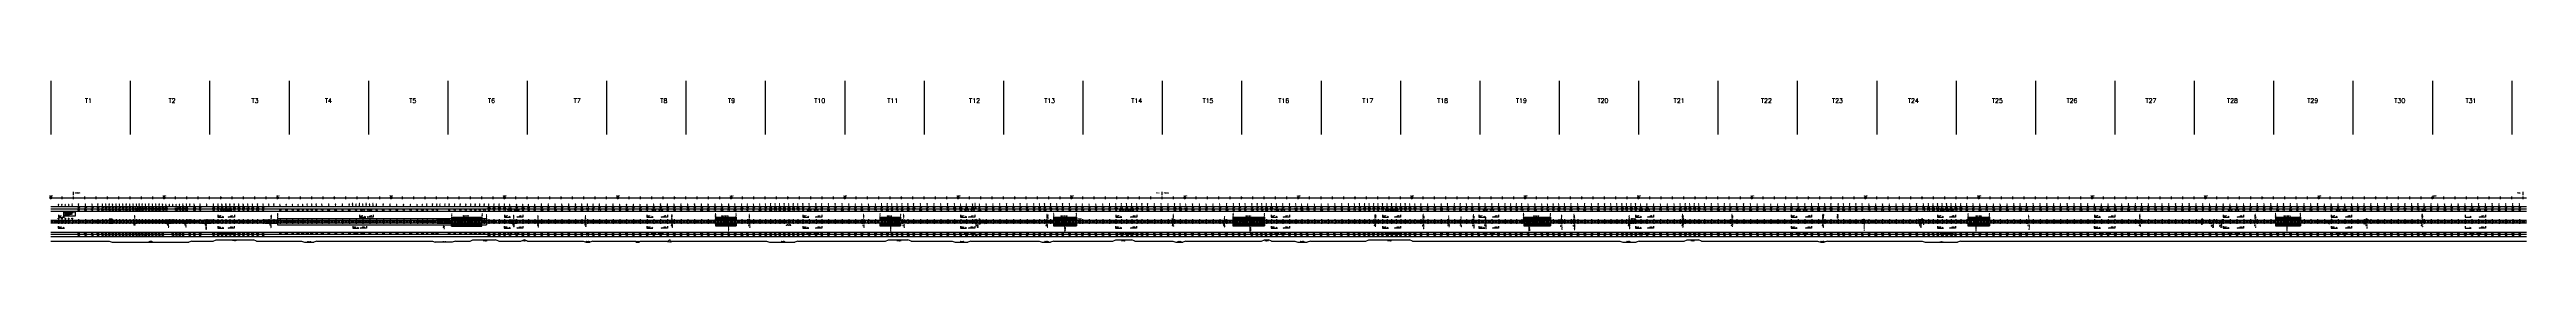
# Model space of a CAD drawing. Header units: millimetres. Extents: x 56 to 21898, y 145 to 1565.
import ezdxf

# ---------------------------------------------------------------- set-up
doc = ezdxf.new("R2010")
doc.units = ezdxf.units.MM
doc.linetypes.add('ACAD_ISO04W100', pattern=[30, 24, -3, 0, -3])
for name, color, linetype in [('catenaria via ascendente', 7, 'Continuous'), ('catenaria vía descendente', 7, 'Continuous'), ('Eje de entrevías', 1, 'Continuous'), ('longitud vano', 7, 'Continuous'), ('Nº de poste', 6, 'Continuous'), ('progresivas', 4, 'Continuous'), ('TEXTOS', 3, 'Continuous')]:
    doc.layers.add(name, color=color, linetype=linetype)
doc.styles.get("Standard").update_dxf_attribs({"font": 'romans.shx'})
doc.styles.add('STYLE1', font='romans.shx')
doc.linetypes.add('GAS_LINE', pattern='A,12.7,-5.08,["GAS",Standard,S=2.54,R=0,X=-2.54,Y=-1.27],-6.35', length=24.13)
doc.linetypes.add('ZIGZAG', pattern='A,0.00254,-5.08,[131,ltypeshp.shx,S=5.08,R=0,X=-5.08,Y=0],-10.16,[131,ltypeshp.shx,S=5.08,R=180,X=5.08,Y=0],-5.08', length=20.32254)
pattern_1 = [(45, (-171.9055, -722.557), (-2.24506403, 2.24506403), [])]
pattern_2 = [(135, (-171.9055, -722.5569), (-1.12253202, -1.12253202), [])]
pattern_3 = [(0, (-171.9055, -722.5569), (0, 2.38125), []), (0, (-171.9055, -722.16), (0, 2.38125), []), (0, (-171.9055, -721.763), (0, 2.38125), []), (0, (-171.9055, -720.9694), (0, 2.38125), [2.38125, -1.5875])]

# ---------------------------------------------------------------- blocks, each defined once
blk = doc.blocks.new('tramo neutro')
at = {"color": 6}
for p, q in [((0, 0), (5, 0)), ((1, 0), (0, 0)), ((0, 0), (0, 0)), ((1, 0), (1, 0)), ((1, 0), (1, 0)), ((4, 0), (1, 0)), ((1, 0), (1, 0)), ((1, 0), (2, 0)), ((2, 0), (1, 0)), ((1, 0), (1, 0)), ((1, 0), (1, 0)), ((1, 0), (1, 0)), ((1, 0), (1, 0)), ((1, 0), (1, 0)), ((1, 0), (1, 0)), ((1, 0), (1, 0)), ((3, 0), (3, 0)), ((3, 0), (3, 0)), ((3, 0), (3, 0)), ((3, 0), (3, 0)), ((3, 0), (4, 0)), ((3, 0), (3, 0)), ((4, 0), (4, 0)), ((4, 0), (4, 0)), ((4, 0), (4, 0)), ((4, 0), (5, 0)), ((4, 0), (4, 0)), ((4, 0), (4, 0)), ((4, 0), (4, 0)), ((4, 0), (4, 0)), ((5, 0), (5, 0)), ((5, 0), (9, 0)), ((6, 0), (5, 0)), ((5, 0), (5, 0)), ((6, 0), (6, 0)), ((9, 0), (6, 0)), ((6, 0), (6, 0)), ((6, 0), (6, 0)), ((6, 0), (6, 0)), ((6, 0), (6, 0)), ((6, 0), (6, 0)), ((6, 0), (6, 0)), ((6, 0), (6, 0)), ((6, 0), (6, 0)), ((6, 0), (6, 0)), ((6, 0), (6, 0)), ((8, 0), (8, 0)), ((8, 0), (8, 0)), ((8, 0), (8, 0)), ((8, 0), (8, 0)), ((8, 0), (9, 0)), ((8, 0), (8, 0)), ((9, 0), (9, 0)), ((9, 0), (9, 0)), ((9, 0), (9, 0)), ((9, 0), (9, 0)), ((9, 0), (9, 0)), ((9, 0), (9, 0)), ((1, 0), (0, 0)), ((0, 0), (0, 0)), ((4, 0), (1, 0)), ((1, 0), (1, 0)), ((1, 0), (2, 0)), ((2, 0), (1, 0)), ((1, 0), (1, 0)), ((1, 0), (1, 0)), ((1, 0), (1, 0)), ((1, 0), (1, 0)), ((1, 0), (1, 0)), ((3, 0), (3, 0)), ((3, 0), (3, 0)), ((3, 0), (3, 0)), ((3, 0), (4, 0)), ((4, 0), (4, 0)), ((4, 0), (4, 0)), ((4, 0), (5, 0)), ((4, 0), (4, 0)), ((4, 0), (4, 0)), ((4, 0), (4, 0)), ((6, 0), (5, 0)), ((5, 0), (5, 0)), ((9, 0), (6, 0)), ((6, 0), (6, 0)), ((6, 0), (6, 0)), ((6, 0), (6, 0)), ((6, 0), (6, 0)), ((6, 0), (6, 0)), ((6, 0), (6, 0)), ((6, 0), (6, 0)), ((6, 0), (6, 0)), ((6, 0), (6, 0)), ((8, 0), (8, 0)), ((8, 0), (8, 0)), ((8, 0), (8, 0)), ((8, 0), (8, 0)), ((8, 0), (9, 0)), ((8, 0), (8, 0)), ((9, 0), (9, 0)), ((9, 0), (9, 0)), ((9, 0), (9, 0)), ((9, 0), (9, 0)), ((9, 0), (9, 0)), ((9, 0), (9, 0))]:
    blk.add_line(p, q, dxfattribs=at)

msp = doc.modelspace()

# ---------------------------------------------------------------- hatches: boundary and pattern name
for points in [[(138, 354), (132, 354, 1)], [(168, 354), (162, 354, 1)], [(198, 354), (192, 354, 1)], [(228, 354), (222, 354, 1)], [(259, 354), (253, 354, 1)], [(8261, 347), (8255, 347, 1)], [(8262, 308), (8256, 308, 1)]]:
    msp.add_hatch(color=256).paths.add_polyline_path(points)
h = msp.add_hatch()
h.set_pattern_fill('ANSI31', color=8, style=0)
h.set_pattern_definition(pattern_1)
h.paths.add_polyline_path([(3869, 366), (3601, 366), (3601, 344), (3869, 344)])
h = msp.add_hatch()
h.set_pattern_fill('ANSI31', color=8, style=0)
h.set_pattern_definition(pattern_1)
h.paths.add_polyline_path([(3869, 310), (3601, 310), (3601, 288), (3869, 288)])
h = msp.add_hatch()
h.set_pattern_fill('ANSI31', color=8, style=0)
h.set_pattern_definition(pattern_1)
h.paths.add_polyline_path([(6110, 365), (5928, 365), (5928, 344), (6110, 344)])
h = msp.add_hatch()
h.set_pattern_fill('ANSI31', color=8, style=0)
h.set_pattern_definition(pattern_1)
h.paths.add_polyline_path([(6110, 310), (5928, 310), (5928, 289), (6110, 289)])
h = msp.add_hatch()
h.set_pattern_fill('ANSI31', color=8, scale=0.5, angle=90, style=0)
h.set_pattern_definition([(135, (-184.6494, -722.5569), (-1.122532, -1.122532), [])])
h.paths.add_polyline_path([(6032, 310), (6032, 344), (6029, 344), (6029, 310)])
h = msp.add_hatch()
h.set_pattern_fill('ANSI31', color=8, style=0)
h.set_pattern_definition(pattern_1)
h.paths.add_polyline_path([(7560, 365), (7379, 365), (7379, 344), (7560, 344)])
h = msp.add_hatch()
h.set_pattern_fill('ANSI31', color=8, style=0)
h.set_pattern_definition(pattern_1)
h.paths.add_polyline_path([(7560, 310), (7379, 310), (7379, 289), (7560, 289)])
h = msp.add_hatch()
h.set_pattern_fill('ANSI31', color=8, scale=0.5, angle=90, style=0)
h.set_pattern_definition(pattern_2)
h.paths.add_polyline_path([(7471, 310), (7471, 344), (7474, 344), (7474, 310)])
h = msp.add_hatch()
h.set_pattern_fill('ANSI31', color=8, style=0)
h.set_pattern_definition(pattern_1)
h.paths.add_polyline_path([(9111, 365), (8910, 365), (8910, 344), (9111, 344)])
h = msp.add_hatch()
h.set_pattern_fill('ANSI31', color=8, style=0)
h.set_pattern_definition(pattern_1)
h.paths.add_polyline_path([(9111, 310), (8910, 310), (8910, 289), (9111, 289)])
h = msp.add_hatch()
h.set_pattern_fill('CLAY', color=256, scale=0.5, style=0)
h.set_pattern_definition(pattern_3)
h.paths.add_polyline_path([(9010, 344), (9010, 310), (9008, 310), (9008, 344)])
h = msp.add_hatch()
h.set_pattern_fill('ANSI31', color=8, style=0)
h.set_pattern_definition(pattern_1)
h.paths.add_polyline_path([(10770, 365), (10492, 365), (10492, 344), (10770, 344)])
h = msp.add_hatch()
h.set_pattern_fill('ANSI31', color=8, style=0)
h.set_pattern_definition(pattern_1)
h.paths.add_polyline_path([(10770, 310), (10492, 310), (10492, 289), (10770, 289)])
h = msp.add_hatch()
h.set_pattern_fill('CLAY', color=256, scale=0.5, style=0)
h.set_pattern_definition(pattern_3)
h.paths.add_polyline_path([(10647, 344), (10647, 310), (10644, 310), (10644, 344)])
h = msp.add_hatch()
h.set_pattern_fill('ANSI31', color=8, style=0)
h.set_pattern_definition(pattern_1)
h.paths.add_polyline_path([(13292, 365), (13053, 365), (13053, 344), (13292, 344)])
h = msp.add_hatch()
h.set_pattern_fill('ANSI31', color=8, style=0)
h.paths.add_polyline_path([(13058, 310), (13058, 289), (13292, 289), (13292, 310)])
h = msp.add_hatch()
h.set_pattern_fill('CLAY', color=256, scale=0.5, style=0)
h.set_pattern_definition(pattern_3)
h.paths.add_polyline_path([(13105, 344), (13105, 310), (13102, 310), (13102, 344)])
h = msp.add_hatch()
h.set_pattern_fill('ANSI31', color=256, scale=0.5, angle=90, style=0)
h.set_pattern_definition(pattern_2)
h.paths.add_polyline_path([(16063, 306), (16056, 306), (16056, 346), (16051, 346), (16051, 348), (16058, 348), (16058, 308), (16063, 308)])
h = msp.add_hatch()
h.set_pattern_fill('ANSI31', color=8, style=0)
h.set_pattern_definition(pattern_1)
h.paths.add_polyline_path([(16973, 365), (16973, 344), (17163, 344), (17163, 365)])
h = msp.add_hatch()
h.set_pattern_fill('ANSI31', color=8, style=0)
h.set_pattern_definition(pattern_1)
h.paths.add_polyline_path([(16973, 310), (16973, 289), (17163, 289), (17163, 310)])
h = msp.add_hatch()
h.set_pattern_fill('ANSI31', color=8, scale=0.5, angle=90, style=0)
h.set_pattern_definition([(135, (-162.5055, -722.5569), (-1.12253202, -1.12253202), [])])
h.paths.add_polyline_path([(17046, 310), (17046, 344), (17041, 344), (17041, 310)])
h = msp.add_hatch()
h.set_pattern_fill('ANSI31', color=8, style=0)
h.set_pattern_definition(pattern_1)
h.paths.add_polyline_path([(19684, 365), (19684, 344), (19906, 344), (19906, 365)])
h = msp.add_hatch()
h.set_pattern_fill('ANSI31', color=8, style=0)
h.set_pattern_definition(pattern_1)
h.paths.add_polyline_path([(19684, 310), (19684, 289), (19906, 289), (19906, 310)])
h = msp.add_hatch()
h.set_pattern_fill('ANSI31', color=8, scale=0.5, angle=90, style=0)
h.set_pattern_definition(pattern_2)
h.paths.add_polyline_path([(19788, 344), (19783, 344), (19783, 310), (19788, 310)])

# ---------------------------------------------------------------- linework, layer by layer
for p, q in [((68, 1565), (68, 1091)), ((768, 1565), (768, 1091)), ((1468, 1565), (1468, 1091)), ((2168, 1565), (2168, 1091)), ((2868, 1565), (2868, 1091)), ((3568, 1565), (3568, 1091)), ((4268, 1565), (4268, 1091)), ((4968, 1565), (4968, 1091)), ((5668, 1565), (5668, 1091)), ((6368, 1565), (6368, 1091)), ((7068, 1565), (7068, 1091)), ((7768, 1565), (7768, 1091)), ((8468, 1565), (8468, 1091)), ((9168, 1565), (9168, 1091)), ((9868, 1565), (9868, 1091)), ((10568, 1565), (10568, 1091)), ((11268, 1565), (11268, 1091)), ((11968, 1565), (11968, 1091)), ((12668, 1565), (12668, 1091)), ((13368, 1565), (13368, 1091)), ((14068, 1565), (14068, 1091)), ((14768, 1565), (14768, 1091)), ((15468, 1565), (15468, 1091)), ((16168, 1565), (16168, 1091)), ((16868, 1565), (16868, 1091)), ((17568, 1565), (17568, 1091)), ((18268, 1565), (18268, 1091)), ((18968, 1565), (18968, 1091)), ((19668, 1565), (19668, 1091)), ((20368, 1565), (20368, 1091)), ((21068, 1565), (21068, 1091)), ((21768, 1565), (21768, 1091)), ((68, 524), (68, 546)), ((68, 535), (21898, 535)), ((68, 459), (21898, 459)), ((68, 439), (21898, 439)), ((168, 524), (168, 546)), ((268, 559), (268, 589)), ((268, 524), (268, 546)), ((368, 524), (368, 546)), ((468, 524), (468, 546)), ((568, 524), (568, 546)), ((668, 524), (668, 546)), ((768, 524), (768, 546)), ((868, 524), (868, 546)), ((968, 524), (968, 546)), ((1068, 524), (1068, 546)), ((1168, 524), (1168, 546)), ((1268, 524), (1268, 546)), ((1368, 524), (1368, 546)), ((1468, 524), (1468, 546)), ((1568, 524), (1568, 546)), ((1668, 524), (1668, 546)), ((1768, 524), (1768, 546)), ((1868, 524), (1868, 546)), ((1968, 524), (1968, 546)), ((2068, 524), (2068, 546)), ((2168, 524), (2168, 546)), ((2268, 524), (2268, 546)), ((2368, 524), (2368, 546)), ((2468, 524), (2468, 546)), ((2568, 524), (2568, 546)), ((2668, 524), (2668, 546)), ((2768, 524), (2768, 546)), ((2868, 524), (2868, 546)), ((2968, 524), (2968, 546)), ((3068, 524), (3068, 546)), ((3168, 524), (3168, 546)), ((3268, 524), (3268, 546)), ((3368, 524), (3368, 546)), ((3468, 524), (3468, 546)), ((3568, 524), (3568, 546)), ((3668, 524), (3668, 546)), ((3768, 524), (3768, 546)), ((3868, 524), (3868, 546)), ((3968, 524), (3968, 546)), ((4068, 524), (4068, 546)), ((4168, 524), (4168, 546)), ((4268, 524), (4268, 546)), ((4368, 524), (4368, 546)), ((4468, 524), (4468, 546)), ((4568, 524), (4568, 546)), ((4668, 524), (4668, 546)), ((4768, 524), (4768, 546)), ((4868, 524), (4868, 546)), ((4968, 524), (4968, 546)), ((5068, 524), (5068, 546)), ((5168, 524), (5168, 546)), ((5268, 524), (5268, 546)), ((5368, 524), (5368, 546)), ((5468, 524), (5468, 546)), ((5568, 524), (5568, 546)), ((5668, 524), (5668, 546)), ((5768, 524), (5768, 546)), ((5868, 524), (5868, 546)), ((5968, 524), (5968, 546)), ((6068, 524), (6068, 546)), ((6168, 524), (6168, 546)), ((6268, 524), (6268, 546)), ((6368, 524), (6368, 546)), ((6468, 524), (6468, 546)), ((6568, 524), (6568, 546)), ((6668, 524), (6668, 546)), ((6768, 524), (6768, 546)), ((6868, 524), (6868, 546)), ((6968, 524), (6968, 546)), ((7068, 524), (7068, 546)), ((7168, 524), (7168, 546)), ((7268, 524), (7268, 546)), ((7368, 524), (7368, 546)), ((7468, 524), (7468, 546)), ((7568, 524), (7568, 546)), ((7668, 524), (7668, 546)), ((7768, 524), (7768, 546)), ((7868, 524), (7868, 546)), ((7968, 524), (7968, 546)), ((8068, 524), (8068, 546)), ((8168, 524), (8168, 546)), ((8268, 524), (8268, 546)), ((8368, 524), (8368, 546)), ((8468, 524), (8468, 546)), ((8568, 524), (8568, 546)), ((8668, 524), (8668, 546)), ((8768, 524), (8768, 546)), ((8868, 524), (8868, 546)), ((8968, 524), (8968, 546)), ((9068, 524), (9068, 546)), ((9168, 524), (9168, 546)), ((9268, 524), (9268, 546)), ((9368, 524), (9368, 546)), ((9468, 524), (9468, 546)), ((9568, 524), (9568, 546)), ((9668, 524), (9668, 546)), ((9768, 524), (9768, 546)), ((9868, 559), (9868, 589)), ((9868, 524), (9868, 546)), ((9968, 524), (9968, 546)), ((10068, 524), (10068, 546)), ((10168, 524), (10168, 546)), ((10268, 524), (10268, 546)), ((10368, 524), (10368, 546)), ((10468, 524), (10468, 546)), ((10568, 524), (10568, 546)), ((10668, 524), (10668, 546)), ((10768, 524), (10768, 546)), ((10868, 524), (10868, 546)), ((10968, 524), (10968, 546)), ((11068, 524), (11068, 546)), ((11168, 524), (11168, 546)), ((11268, 524), (11268, 546)), ((11368, 524), (11368, 546)), ((11468, 524), (11468, 546)), ((11568, 524), (11568, 546)), ((11668, 524), (11668, 546)), ((11768, 524), (11768, 546)), ((11868, 524), (11868, 546)), ((11968, 524), (11968, 546)), ((12068, 524), (12068, 546)), ((12168, 524), (12168, 546)), ((12268, 524), (12268, 546)), ((12368, 524), (12368, 546)), ((12468, 524), (12468, 546)), ((12568, 524), (12568, 546)), ((12668, 524), (12668, 546)), ((12768, 524), (12768, 546)), ((12868, 524), (12868, 546)), ((12968, 524), (12968, 546)), ((13068, 524), (13068, 546)), ((13168, 524), (13168, 546)), ((13268, 524), (13268, 546)), ((13368, 524), (13368, 546)), ((13468, 524), (13468, 546)), ((13568, 524), (13568, 546)), ((13668, 524), (13668, 546)), ((13768, 524), (13768, 546)), ((13868, 524), (13868, 546)), ((13968, 524), (13968, 546)), ((14068, 524), (14068, 546)), ((14168, 524), (14168, 546)), ((14268, 524), (14268, 546)), ((14368, 524), (14368, 546)), ((14468, 524), (14468, 546)), ((14568, 524), (14568, 546)), ((14668, 524), (14668, 546)), ((14768, 524), (14768, 546)), ((14868, 524), (14868, 546)), ((14968, 524), (14968, 546)), ((15068, 524), (15068, 546)), ((15168, 524), (15168, 546)), ((15268, 524), (15268, 546)), ((15368, 524), (15368, 546)), ((15468, 524), (15468, 546)), ((15568, 524), (15568, 546)), ((15668, 524), (15668, 546)), ((15768, 524), (15768, 546)), ((15868, 524), (15868, 546)), ((15968, 524), (15968, 546)), ((16068, 524), (16068, 546)), ((16168, 524), (16168, 546)), ((16268, 524), (16268, 546)), ((16368, 524), (16368, 546)), ((16468, 524), (16468, 546)), ((16568, 524), (16568, 546)), ((16668, 524), (16668, 546)), ((16768, 524), (16768, 546)), ((16868, 524), (16868, 546)), ((16968, 524), (16968, 546)), ((17068, 524), (17068, 546)), ((17168, 524), (17168, 546)), ((17268, 524), (17268, 546)), ((17368, 524), (17368, 546)), ((17468, 524), (17468, 546)), ((17568, 524), (17568, 546)), ((17668, 524), (17668, 546)), ((17768, 524), (17768, 546)), ((17868, 524), (17868, 546)), ((17968, 524), (17968, 546)), ((18068, 524), (18068, 546)), ((18168, 524), (18168, 546)), ((18268, 524), (18268, 546)), ((18368, 524), (18368, 546)), ((18468, 524), (18468, 546)), ((18568, 524), (18568, 546)), ((18668, 524), (18668, 546)), ((18768, 524), (18768, 546)), ((18868, 524), (18868, 546)), ((18968, 524), (18968, 546)), ((19068, 524), (19068, 546)), ((19168, 524), (19168, 546)), ((19268, 524), (19268, 546)), ((19368, 524), (19368, 546)), ((19468, 524), (19468, 546)), ((19568, 524), (19568, 546)), ((19668, 524), (19668, 546)), ((19768, 524), (19768, 546)), ((19868, 524), (19868, 546)), ((19968, 524), (19968, 546)), ((20068, 524), (20068, 546)), ((20168, 524), (20168, 546)), ((20268, 524), (20268, 546)), ((20368, 524), (20368, 546)), ((20468, 524), (20468, 546)), ((20568, 524), (20568, 546)), ((20668, 524), (20668, 546)), ((20768, 524), (20768, 546)), ((20868, 524), (20868, 546)), ((20968, 524), (20968, 546)), ((21068, 524), (21068, 546)), ((21168, 524), (21168, 546)), ((21268, 524), (21268, 546)), ((21368, 524), (21368, 546)), ((21468, 524), (21468, 546)), ((21568, 524), (21568, 546)), ((21668, 524), (21668, 546)), ((21768, 524), (21768, 546)), ((21868, 559), (21868, 589)), ((21868, 524), (21868, 546)), ((68, 419), (21898, 419)), ((68, 235), (21898, 235)), ((132, 354), (138, 354)), ((133, 287), (133, 269)), ((133, 269), (187, 269)), ((134, 385), (134, 367)), ((134, 367), (188, 367)), ((162, 354), (168, 354)), ((187, 269), (177, 274)), ((177, 274), (177, 269)), ((188, 367), (178, 372)), ((178, 372), (178, 367)), ((192, 354), (198, 354)), ((222, 354), (228, 354)), ((253, 354), (259, 354)), ((799, 341), (798, 342)), ((799, 337), (798, 336)), ((799, 317), (798, 318)), ((799, 313), (798, 312)), ((799, 341), (816, 341)), ((799, 337), (816, 337)), ((799, 317), (816, 317)), ((799, 313), (816, 313)), ((816, 341), (817, 342)), ((816, 337), (817, 336)), ((816, 317), (817, 318)), ((816, 313), (817, 312)), ((1072, 317), (1071, 318)), ((1072, 313), (1071, 312)), ((1072, 317), (1099, 317)), ((1072, 313), (1099, 313)), ((1094, 341), (1093, 342)), ((1094, 337), (1093, 336)), ((1094, 341), (1124, 341)), ((1094, 337), (1124, 337)), ((1099, 317), (1100, 318)), ((1099, 313), (1100, 312)), ((1103, 317), (1102, 318)), ((1103, 313), (1102, 312)), ((1103, 317), (1130, 317)), ((1103, 313), (1130, 313)), ((1124, 341), (1125, 342)), ((1124, 337), (1125, 336)), ((1129, 341), (1128, 342)), ((1129, 337), (1128, 336)), ((1129, 341), (1159, 341)), ((1129, 337), (1159, 337)), ((1130, 317), (1131, 318)), ((1130, 313), (1131, 312)), ((1159, 341), (1160, 342)), ((1159, 337), (1160, 336)), ((1240, 317), (1239, 318)), ((1240, 313), (1239, 312)), ((1240, 317), (1273, 317)), ((1240, 313), (1273, 313)), ((1270, 341), (1269, 342)), ((1270, 337), (1269, 336)), ((1270, 341), (1311, 341)), ((1270, 337), (1311, 337)), ((1273, 317), (1274, 318)), ((1273, 313), (1274, 312)), ((1311, 341), (1312, 342)), ((1311, 337), (1312, 336)), ((1396, 317), (1395, 318)), ((1396, 313), (1395, 312)), ((1396, 317), (1480, 317)), ((1396, 313), (1480, 313)), ((1417, 341), (1416, 342)), ((1417, 337), (1416, 336)), ((1417, 341), (1498, 341)), ((1417, 337), (1498, 337)), ((1480, 317), (1481, 318)), ((1480, 313), (1481, 312)), ((1498, 341), (1499, 342)), ((1498, 337), (1499, 336)), ((1539, 287), (1539, 269)), ((1539, 269), (1593, 269)), ((1540, 385), (1540, 367)), ((1540, 367), (1594, 367)), ((1594, 367), (1583, 372)), ((1583, 372), (1583, 367)), ((1593, 269), (1583, 274)), ((1583, 274), (1583, 269)), ((1631, 367), (1642, 372)), ((1686, 367), (1631, 367)), ((1631, 269), (1642, 274)), ((1685, 269), (1631, 269)), ((1642, 372), (1642, 367)), ((1642, 274), (1642, 269)), ((1685, 287), (1685, 269)), ((1686, 385), (1686, 367)), ((1954, 341), (1953, 342)), ((1954, 337), (1953, 336)), ((1954, 317), (1953, 318)), ((1954, 313), (1953, 312)), ((1954, 341), (2067, 341)), ((1954, 337), (2067, 337)), ((1954, 317), (2067, 317)), ((1954, 313), (2067, 313)), ((2067, 341), (2068, 342)), ((2067, 337), (2068, 336)), ((2067, 317), (2068, 318)), ((2067, 313), (2068, 312)), ((2068, 355), (3601, 355)), ((2068, 355), (2068, 299)), ((2068, 342), (2068, 345)), ((2068, 312), (2068, 300)), ((2068, 299), (3601, 299)), ((2730, 287), (2730, 269)), ((2730, 269), (2784, 269)), ((2784, 269), (2773, 274)), ((2773, 274), (2773, 269)), ((2790, 385), (2790, 367)), ((2790, 367), (2845, 367)), ((2796, 269), (2807, 274)), ((2850, 269), (2796, 269)), ((2807, 274), (2807, 269)), ((2845, 367), (2834, 372)), ((2834, 372), (2834, 367)), ((2850, 287), (2850, 269)), ((2856, 367), (2867, 372)), ((2910, 367), (2856, 367)), ((2867, 372), (2867, 367)), ((2910, 385), (2910, 367)), ((3471, 341), (3469, 342)), ((3471, 337), (3469, 336)), ((3471, 341), (3581, 341)), ((3471, 337), (3581, 337)), ((3477, 317), (3475, 318)), ((3477, 313), (3475, 312)), ((3477, 317), (3590, 317)), ((3477, 313), (3590, 313)), ((3581, 341), (3582, 342)), ((3581, 337), (3582, 336)), ((3590, 317), (3591, 318)), ((3590, 313), (3591, 312)), ((3601, 366), (3601, 344)), ((3601, 366), (3869, 366)), ((3601, 344), (3869, 344)), ((3601, 288), (3601, 310)), ((3601, 310), (3869, 310)), ((3601, 288), (3869, 288)), ((3869, 366), (3869, 344)), ((3869, 355), (3909, 355)), ((3869, 288), (3869, 310)), ((3869, 299), (3909, 299)), ((3909, 355), (3909, 299)), ((4066, 287), (4066, 269)), ((4066, 269), (4120, 269)), ((4067, 385), (4067, 367)), ((4067, 367), (4121, 367)), ((4120, 269), (4109, 274)), ((4109, 274), (4109, 269)), ((4121, 367), (4110, 372)), ((4110, 372), (4110, 367)), ((4127, 341), (4126, 342)), ((4127, 337), (4126, 336)), ((4127, 317), (4126, 318)), ((4127, 313), (4126, 312)), ((4127, 341), (4170, 341)), ((4127, 337), (4170, 337)), ((4127, 317), (4170, 317)), ((4127, 313), (4170, 313)), ((4170, 341), (4171, 342)), ((4170, 337), (4171, 336)), ((4170, 317), (4171, 318)), ((4170, 313), (4171, 312)), ((4176, 367), (4187, 372)), ((4230, 367), (4176, 367)), ((4176, 269), (4187, 274)), ((4230, 269), (4176, 269)), ((4187, 372), (4187, 367)), ((4187, 274), (4187, 269)), ((4230, 385), (4230, 367)), ((4230, 287), (4230, 269)), ((4357, 341), (4356, 342)), ((4357, 337), (4356, 336)), ((4357, 317), (4356, 318)), ((4357, 313), (4356, 312)), ((4357, 341), (4369, 341)), ((4357, 337), (4369, 337)), ((4357, 317), (4369, 317)), ((4357, 313), (4369, 313)), ((4369, 341), (4370, 342)), ((4369, 337), (4370, 336)), ((4369, 317), (4370, 318)), ((4369, 313), (4370, 312)), ((4779, 341), (4778, 342)), ((4779, 337), (4778, 336)), ((4779, 317), (4778, 318)), ((4779, 313), (4778, 312)), ((4779, 341), (4785, 341)), ((4779, 337), (4785, 337)), ((4779, 317), (4785, 317)), ((4779, 313), (4785, 313)), ((4785, 341), (4786, 342)), ((4785, 337), (4786, 336)), ((4785, 317), (4786, 318)), ((4785, 313), (4786, 312)), ((5323, 287), (5323, 269)), ((5323, 269), (5377, 269)), ((5324, 385), (5324, 367)), ((5324, 367), (5378, 367)), ((5377, 269), (5366, 274)), ((5366, 274), (5366, 269)), ((5378, 367), (5367, 372)), ((5367, 372), (5367, 367)), ((5451, 367), (5462, 372)), ((5505, 367), (5451, 367)), ((5451, 269), (5462, 274)), ((5505, 269), (5451, 269)), ((5462, 372), (5462, 367)), ((5462, 274), (5462, 269)), ((5505, 385), (5505, 367)), ((5505, 287), (5505, 269)), ((5540, 344), (5548, 344)), ((5540, 344), (5540, 310)), ((5540, 310), (5548, 310)), ((5548, 344), (5548, 310)), ((5928, 365), (5928, 344)), ((5928, 310), (5928, 289)), ((6110, 365), (6110, 344)), ((6110, 310), (6110, 289)), ((6223, 344), (6231, 344)), ((6223, 344), (6223, 310)), ((6223, 310), (6231, 310)), ((6231, 344), (6231, 310)), ((6698, 287), (6698, 269)), ((6698, 269), (6752, 269)), ((6699, 385), (6699, 367)), ((6699, 367), (6753, 367)), ((6752, 269), (6741, 274)), ((6741, 274), (6741, 269)), ((6753, 367), (6742, 372)), ((6742, 372), (6742, 367)), ((6811, 367), (6822, 372)), ((6865, 367), (6811, 367)), ((6811, 269), (6822, 274)), ((6865, 269), (6811, 269)), ((6822, 372), (6822, 367)), ((6822, 274), (6822, 269)), ((6865, 385), (6865, 367)), ((6865, 287), (6865, 269)), ((7238, 344), (7225, 312)), ((7225, 312), (7230, 310)), ((7243, 342), (7230, 310)), ((7238, 344), (7243, 342)), ((7379, 365), (7379, 344)), ((7379, 310), (7379, 289)), ((7560, 365), (7560, 344)), ((7560, 310), (7560, 289)), ((7591, 344), (7579, 312)), ((7579, 312), (7584, 310)), ((7596, 342), (7584, 310)), ((7591, 344), (7596, 342)), ((8089, 287), (8089, 269)), ((8089, 269), (8143, 269)), ((8090, 385), (8090, 367)), ((8090, 367), (8144, 367)), ((8143, 269), (8132, 274)), ((8132, 274), (8132, 269)), ((8144, 367), (8133, 372)), ((8133, 372), (8133, 367)), ((8161, 367), (8172, 372)), ((8215, 367), (8161, 367)), ((8161, 269), (8171, 274)), ((8215, 269), (8161, 269)), ((8171, 274), (8171, 269)), ((8172, 372), (8172, 367)), ((8209, 340), (8207, 341)), ((8209, 340), (8230, 347)), ((8209, 340), (8220, 307)), ((8215, 385), (8215, 367)), ((8215, 287), (8215, 269)), ((8220, 307), (8219, 305)), ((8241, 314), (8220, 307)), ((8230, 347), (8231, 349)), ((8230, 347), (8241, 314)), ((8241, 314), (8243, 313)), ((8255, 347), (8261, 347)), ((8256, 308), (8262, 308)), ((8257, 344), (8307, 310)), ((8258, 339), (8258, 353)), ((8259, 300), (8259, 314)), ((8786, 347), (8786, 347)), ((8786, 347), (8786, 347)), ((8847, 344), (8854, 344)), ((8847, 344), (8847, 310)), ((8847, 310), (8854, 310)), ((8854, 344), (8854, 310)), ((8910, 365), (8910, 344)), ((8910, 310), (8910, 289)), ((9111, 365), (9111, 344)), ((9111, 310), (9111, 289)), ((9457, 287), (9457, 269)), ((9457, 269), (9511, 269)), ((9458, 385), (9458, 367)), ((9458, 367), (9512, 367)), ((9511, 269), (9500, 274)), ((9500, 274), (9500, 269)), ((9512, 367), (9501, 372)), ((9501, 372), (9501, 367)), ((9588, 367), (9599, 372)), ((9643, 367), (9588, 367)), ((9588, 269), (9599, 274)), ((9642, 269), (9588, 269)), ((9599, 372), (9599, 367)), ((9599, 274), (9599, 269)), ((9642, 287), (9642, 269)), ((9643, 385), (9643, 367)), ((9959, 351), (9959, 303)), ((9961, 344), (9968, 344)), ((9961, 344), (9961, 310)), ((9961, 310), (9968, 310)), ((9968, 344), (9968, 310)), ((10403, 320), (10402, 321)), ((10403, 310), (10402, 309)), ((10403, 320), (10412, 320)), ((10403, 310), (10412, 310)), ((10420, 344), (10407, 310)), ((10412, 320), (10413, 321)), ((10412, 310), (10413, 309)), ((10415, 344), (10414, 345)), ((10415, 334), (10414, 333)), ((10415, 344), (10424, 344)), ((10415, 334), (10424, 334)), ((10424, 344), (10425, 345)), ((10424, 334), (10425, 333)), ((10492, 365), (10492, 344)), ((10492, 310), (10492, 289)), ((10770, 365), (10770, 344)), ((10770, 310), (10770, 289)), ((10829, 287), (10829, 269)), ((10829, 269), (10883, 269)), ((10830, 385), (10830, 367)), ((10830, 367), (10884, 367)), ((10883, 269), (10872, 274)), ((10872, 274), (10872, 269)), ((10884, 367), (10873, 372)), ((10873, 372), (10873, 367)), ((10935, 367), (10946, 372)), ((10990, 367), (10935, 367)), ((10935, 269), (10946, 274)), ((10989, 269), (10935, 269)), ((10946, 372), (10946, 367)), ((10946, 274), (10946, 269)), ((10989, 287), (10989, 269)), ((10990, 385), (10990, 367)), ((11748, 344), (11733, 313)), ((11733, 313), (11740, 310)), ((11755, 341), (11740, 310)), ((11748, 344), (11755, 341)), ((11809, 287), (11809, 269)), ((11809, 269), (11863, 269)), ((11810, 385), (11810, 367)), ((11810, 367), (11864, 367)), ((11863, 269), (11852, 274)), ((11852, 274), (11852, 269)), ((11864, 367), (11853, 372)), ((11853, 372), (11853, 367)), ((11915, 367), (11926, 372)), ((11970, 367), (11915, 367)), ((11915, 269), (11926, 274)), ((11969, 269), (11915, 269)), ((11926, 372), (11926, 367)), ((11926, 274), (11926, 269)), ((11969, 287), (11969, 269)), ((11970, 385), (11970, 367)), ((12165, 344), (12173, 344)), ((12165, 344), (12165, 310)), ((12165, 310), (12173, 310)), ((12173, 344), (12173, 310)), ((12390, 344), (12389, 345)), ((12390, 334), (12389, 333)), ((12390, 320), (12389, 321)), ((12390, 310), (12389, 309)), ((12390, 344), (12395, 344)), ((12390, 334), (12395, 334)), ((12390, 320), (12395, 320)), ((12390, 310), (12395, 310)), ((12395, 344), (12397, 345)), ((12395, 334), (12397, 333)), ((12395, 320), (12397, 321)), ((12395, 310), (12397, 309)), ((12498, 344), (12497, 345)), ((12498, 334), (12497, 333)), ((12498, 320), (12497, 321)), ((12498, 310), (12497, 309)), ((12498, 344), (12504, 344)), ((12498, 334), (12504, 334)), ((12498, 320), (12504, 320)), ((12498, 310), (12504, 310)), ((12504, 344), (12505, 345)), ((12504, 334), (12505, 333)), ((12504, 320), (12505, 321)), ((12504, 310), (12505, 309)), ((12608, 344), (12608, 310)), ((12608, 344), (12616, 344)), ((12616, 310), (12608, 310)), ((12616, 344), (12616, 310)), ((12659, 287), (12659, 269)), ((12659, 269), (12713, 269)), ((12660, 385), (12660, 367)), ((12660, 367), (12714, 367)), ((12713, 269), (12702, 274)), ((12702, 274), (12702, 269)), ((12714, 367), (12703, 372)), ((12703, 372), (12703, 367)), ((12718, 344), (12717, 345)), ((12718, 334), (12717, 333)), ((12718, 320), (12717, 321)), ((12718, 310), (12717, 309)), ((12718, 344), (12722, 344)), ((12718, 334), (12722, 334)), ((12718, 320), (12722, 320)), ((12718, 310), (12722, 310)), ((12722, 344), (12723, 345)), ((12722, 334), (12723, 333)), ((12722, 320), (12723, 321)), ((12722, 310), (12723, 309)), ((12779, 367), (12790, 372)), ((12834, 367), (12779, 367)), ((12779, 269), (12790, 274)), ((12833, 269), (12779, 269)), ((12790, 372), (12790, 367)), ((12790, 274), (12790, 269)), ((12833, 287), (12833, 269)), ((12834, 385), (12834, 367)), ((13053, 365), (13053, 344)), ((13058, 310), (13058, 289)), ((13292, 365), (13292, 344)), ((13292, 310), (13292, 289)), ((13383, 344), (13381, 346)), ((13383, 310), (13381, 308)), ((13383, 344), (13396, 344)), ((13383, 344), (13383, 310)), ((13383, 310), (13396, 310)), ((13396, 344), (13398, 346)), ((13396, 344), (13396, 310)), ((13396, 310), (13398, 308)), ((13491, 344), (13491, 310)), ((13491, 344), (13505, 344)), ((13505, 310), (13491, 310)), ((13505, 344), (13505, 310)), ((13980, 344), (13978, 346)), ((13980, 334), (13978, 332)), ((13980, 320), (13978, 322)), ((13980, 310), (13978, 308)), ((13980, 344), (13991, 344)), ((13980, 334), (13991, 334)), ((13980, 320), (13991, 320)), ((13980, 310), (13991, 310)), ((13991, 344), (13992, 346)), ((13991, 334), (13992, 332)), ((13991, 320), (13992, 322)), ((13991, 310), (13992, 308)), ((14040, 287), (14040, 269)), ((14040, 269), (14094, 269)), ((14041, 385), (14041, 367)), ((14041, 367), (14095, 367)), ((14094, 269), (14083, 274)), ((14083, 274), (14083, 269)), ((14095, 367), (14084, 372)), ((14084, 372), (14084, 367)), ((14146, 367), (14157, 372)), ((14201, 367), (14146, 367)), ((14146, 269), (14157, 274)), ((14200, 269), (14146, 269)), ((14157, 372), (14157, 367)), ((14157, 274), (14157, 269)), ((14200, 287), (14200, 269)), ((14201, 385), (14201, 367)), ((14452, 344), (14460, 344)), ((14452, 344), (14452, 310)), ((14452, 310), (14460, 310)), ((14460, 344), (14460, 310)), ((14462, 348), (14462, 306)), ((14888, 344), (14896, 344)), ((14888, 344), (14888, 310)), ((14888, 310), (14896, 310)), ((14896, 344), (14896, 310)), ((15413, 287), (15413, 269)), ((15413, 269), (15467, 269)), ((15414, 385), (15414, 367)), ((15414, 367), (15468, 367)), ((15467, 269), (15456, 274)), ((15456, 274), (15456, 269)), ((15468, 367), (15457, 372)), ((15457, 372), (15457, 367)), ((15539, 367), (15550, 372)), ((15594, 367), (15539, 367)), ((15539, 269), (15550, 274)), ((15593, 269), (15539, 269)), ((15550, 372), (15550, 367)), ((15550, 274), (15550, 269)), ((15593, 287), (15593, 269)), ((15594, 385), (15594, 367)), ((15689, 344), (15697, 344)), ((15689, 344), (15689, 310)), ((15689, 310), (15697, 310)), ((15697, 344), (15697, 310)), ((16539, 344), (16537, 346)), ((16539, 334), (16537, 332)), ((16539, 320), (16537, 322)), ((16539, 310), (16537, 308)), ((16539, 344), (16563, 344)), ((16539, 334), (16563, 334)), ((16539, 320), (16563, 320)), ((16539, 310), (16563, 310)), ((16563, 344), (16565, 346)), ((16563, 334), (16565, 332)), ((16563, 320), (16565, 322)), ((16563, 310), (16565, 308)), ((16566, 357), (16581, 297)), ((16703, 287), (16703, 269)), ((16703, 269), (16757, 269)), ((16704, 385), (16704, 367)), ((16704, 367), (16758, 367)), ((16757, 269), (16746, 274)), ((16746, 274), (16746, 269)), ((16758, 367), (16747, 372)), ((16747, 372), (16747, 367)), ((16809, 367), (16820, 372)), ((16864, 367), (16809, 367)), ((16809, 269), (16820, 274)), ((16863, 269), (16809, 269)), ((16820, 372), (16820, 367)), ((16820, 274), (16820, 269)), ((16863, 287), (16863, 269)), ((16864, 385), (16864, 367)), ((16973, 365), (17163, 365)), ((16973, 365), (16973, 344)), ((16973, 344), (17163, 344)), ((16973, 310), (17163, 310)), ((16973, 310), (16973, 289)), ((16973, 289), (17163, 289)), ((17163, 365), (17163, 344)), ((17163, 310), (17163, 289)), ((17511, 344), (17496, 314)), ((17496, 314), (17503, 310)), ((17519, 340), (17503, 310)), ((17511, 344), (17519, 340)), ((18087, 287), (18087, 269)), ((18087, 269), (18141, 269)), ((18088, 385), (18088, 367)), ((18088, 367), (18142, 367)), ((18141, 269), (18130, 274)), ((18130, 274), (18130, 269)), ((18142, 367), (18131, 372)), ((18131, 372), (18131, 367)), ((18213, 367), (18224, 372)), ((18268, 367), (18213, 367)), ((18213, 269), (18224, 274)), ((18267, 269), (18213, 269)), ((18224, 372), (18224, 367)), ((18224, 274), (18224, 269)), ((18267, 287), (18267, 269)), ((18268, 385), (18268, 367)), ((18492, 344), (18477, 314)), ((18477, 314), (18484, 310)), ((18499, 340), (18484, 310)), ((18492, 344), (18499, 340)), ((19038, 353), (19038, 301)), ((19113, 320), (19112, 321)), ((19113, 310), (19112, 309)), ((19113, 320), (19122, 320)), ((19113, 310), (19122, 310)), ((19143, 344), (19118, 310)), ((19122, 320), (19124, 321)), ((19122, 310), (19124, 309)), ((19138, 344), (19137, 345)), ((19138, 334), (19137, 333)), ((19138, 344), (19148, 344)), ((19138, 334), (19148, 334)), ((19148, 344), (19149, 345)), ((19148, 334), (19149, 333)), ((19186, 320), (19185, 321)), ((19186, 310), (19185, 309)), ((19186, 320), (19195, 320)), ((19186, 310), (19195, 310)), ((19216, 344), (19191, 310)), ((19195, 320), (19197, 321)), ((19195, 310), (19197, 309)), ((19211, 344), (19210, 345)), ((19211, 334), (19210, 333)), ((19211, 344), (19221, 344)), ((19211, 334), (19221, 334)), ((19221, 344), (19222, 345)), ((19221, 334), (19222, 333)), ((19222, 287), (19222, 269)), ((19222, 269), (19276, 269)), ((19223, 385), (19223, 367)), ((19223, 367), (19277, 367)), ((19276, 269), (19265, 274)), ((19265, 274), (19265, 269)), ((19277, 367), (19266, 372)), ((19266, 372), (19266, 367)), ((19348, 367), (19359, 372)), ((19403, 367), (19348, 367)), ((19348, 269), (19359, 274)), ((19402, 269), (19348, 269)), ((19359, 372), (19359, 367)), ((19359, 274), (19359, 269)), ((19402, 287), (19402, 269)), ((19403, 385), (19403, 367)), ((19509, 344), (19492, 315)), ((19492, 315), (19501, 310)), ((19518, 339), (19501, 310)), ((19509, 344), (19518, 339)), ((19684, 365), (19906, 365)), ((19684, 365), (19684, 344)), ((19684, 344), (19906, 344)), ((19684, 310), (19906, 310)), ((19684, 310), (19684, 289)), ((19684, 289), (19906, 289)), ((19906, 365), (19906, 344)), ((19906, 310), (19906, 289)), ((20180, 350), (20152, 304)), ((20176, 385), (20176, 367)), ((20176, 367), (20231, 367)), ((20176, 287), (20176, 269)), ((20176, 269), (20230, 269)), ((20230, 269), (20219, 274)), ((20219, 274), (20219, 269)), ((20231, 367), (20220, 372)), ((20220, 372), (20220, 367)), ((20301, 367), (20311, 372)), ((20355, 367), (20301, 367)), ((20301, 269), (20311, 274)), ((20355, 269), (20301, 269)), ((20311, 372), (20311, 367)), ((20311, 274), (20311, 269)), ((20355, 385), (20355, 367)), ((20355, 287), (20355, 269)), ((20491, 354), (20464, 300)), ((20473, 320), (20471, 322)), ((20473, 310), (20471, 308)), ((20473, 320), (20485, 320)), ((20473, 310), (20485, 310)), ((20496, 344), (20479, 310)), ((20485, 320), (20487, 322)), ((20485, 310), (20487, 308)), ((20490, 344), (20488, 346)), ((20490, 334), (20488, 332)), ((20490, 344), (20502, 344)), ((20490, 334), (20502, 334)), ((20502, 344), (20504, 346)), ((20502, 334), (20504, 332)), ((20981, 344), (20967, 313)), ((20967, 313), (20975, 310)), ((20988, 341), (20975, 310)), ((20981, 344), (20988, 341)), ((21356, 385), (21356, 367)), ((21356, 367), (21411, 367)), ((21356, 287), (21356, 269)), ((21356, 269), (21410, 269)), ((21410, 269), (21399, 274)), ((21399, 274), (21399, 269)), ((21411, 367), (21400, 372)), ((21400, 372), (21400, 367)), ((21481, 367), (21491, 372)), ((21535, 367), (21481, 367)), ((21481, 269), (21491, 274)), ((21535, 269), (21481, 269)), ((21491, 372), (21491, 367)), ((21491, 274), (21491, 269)), ((21535, 385), (21535, 367)), ((21535, 287), (21535, 269)), ((68, 215), (21898, 215)), ((68, 195), (21898, 195)), ((68, 155), (582, 155)), ((582, 155), (608, 145)), ((608, 145), (1285, 145)), ((1312, 155), (1285, 145)), ((1312, 155), (1498, 155)), ((1498, 155), (1525, 165)), ((1525, 165), (1855, 165)), ((1882, 155), (1855, 165)), ((1882, 155), (2278, 155)), ((2278, 155), (2305, 145)), ((2305, 145), (2387, 145)), ((2414, 155), (2387, 145)), ((2414, 155), (3432, 155)), ((3432, 155), (3458, 145)), ((3608, 145), (3458, 145)), ((3635, 155), (3608, 145)), ((3635, 155), (3764, 155)), ((3764, 155), (3790, 165)), ((3790, 165), (3990, 165)), ((4017, 155), (3990, 165)), ((4017, 155), (4212, 155)), ((4212, 155), (4239, 165)), ((4239, 165), (4245, 165)), ((4271, 155), (4245, 165)), ((4271, 155), (4762, 155)), ((4762, 155), (4788, 145)), ((4788, 145), (4821, 145)), ((4847, 155), (4821, 145)), ((4847, 155), (5220, 155)), ((5220, 155), (5228, 145)), ((5228, 145), (5257, 145)), ((5265, 155), (5257, 145)), ((5265, 155), (5514, 155)), ((5514, 155), (5519, 165)), ((5519, 165), (5528, 165)), ((5532, 155), (5528, 165)), ((5532, 155), (6378, 155)), ((6378, 155), (6404, 145)), ((6404, 145), (6629, 145)), ((6656, 155), (6629, 145)), ((6656, 155), (7427, 155)), ((7427, 155), (7453, 165)), ((7453, 165), (7626, 165)), ((7653, 155), (7626, 165)), ((7653, 155), (8016, 155)), ((8016, 155), (8043, 145)), ((8043, 145), (8153, 145)), ((8180, 155), (8153, 145)), ((8180, 155), (8782, 155)), ((8782, 155), (8808, 145)), ((8808, 145), (8884, 145)), ((8911, 155), (8884, 145)), ((8911, 155), (9433, 155)), ((9433, 155), (9459, 165)), ((9459, 165), (9599, 165)), ((9626, 155), (9599, 165)), ((9626, 155), (9961, 155)), ((9961, 155), (9988, 145)), ((9988, 145), (10049, 145)), ((10076, 155), (10049, 145)), ((10076, 155), (10742, 155)), ((10742, 155), (10769, 165)), ((10769, 165), (10805, 165)), ((10831, 155), (10805, 165)), ((10831, 155), (11037, 155)), ((11037, 155), (11064, 145)), ((11064, 145), (11147, 145)), ((11174, 155), (11147, 145)), ((11174, 155), (11663, 155)), ((11663, 155), (11690, 165)), ((11690, 165), (12048, 165)), ((12075, 155), (12048, 165)), ((12075, 155), (13902, 155)), ((13902, 155), (13929, 145)), ((13929, 145), (14047, 145)), ((14074, 155), (14047, 145)), ((14074, 155), (14469, 155)), ((14469, 155), (14496, 165)), ((14496, 165), (14596, 165)), ((14623, 155), (14596, 165)), ((14623, 155), (15647, 155)), ((15647, 155), (15674, 145)), ((15674, 145), (15706, 145)), ((15733, 155), (15706, 145)), ((15733, 155), (16570, 155)), ((16570, 155), (16596, 145)), ((16596, 145), (16881, 145)), ((16908, 155), (16881, 145)), ((16908, 155), (21898, 155))]:
    msp.add_line(p, q)
at = {"linetype": 'ACAD_ISO04W100', "ltscale": 0.5}
for p, q in [((135, 347), (135, 308)), ((165, 347), (165, 308)), ((195, 347), (195, 308)), ((225, 347), (225, 308)), ((256, 347), (256, 308)), ((313, 347), (313, 308)), ((373, 347), (373, 308)), ((433, 347), (433, 308)), ((483, 347), (483, 308)), ((523, 347), (523, 308)), ((553, 347), (553, 308)), ((583, 347), (583, 308)), ((613, 347), (613, 308)), ((643, 347), (643, 308)), ((673, 347), (673, 308)), ((703, 347), (703, 308)), ((733, 347), (733, 308)), ((763, 347), (763, 308)), ((793, 347), (793, 308)), ((823, 347), (823, 308)), ((848, 347), (848, 308)), ((873, 347), (873, 308)), ((903, 347), (903, 308)), ((933, 347), (933, 308)), ((963, 347), (963, 308)), ((993, 347), (993, 308)), ((1023, 347), (1023, 308)), ((1053, 347), (1053, 308)), ((1083, 347), (1083, 308)), ((1113, 347), (1113, 308)), ((1143, 347), (1143, 308)), ((1173, 347), (1173, 308)), ((1203, 347), (1203, 308)), ((1233, 347), (1233, 308)), ((1263, 347), (1263, 308)), ((1293, 347), (1293, 308)), ((1333, 347), (1333, 308)), ((1383, 347), (1383, 308)), ((1443, 347), (1443, 308)), ((1501, 347), (1501, 308)), ((1541, 347), (1541, 308)), ((1576, 347), (1576, 308)), ((1611, 347), (1611, 308)), ((1646, 347), (1646, 308)), ((1685, 347), (1685, 308)), ((1725, 347), (1725, 308)), ((1765, 347), (1765, 308)), ((1805, 347), (1805, 308)), ((1845, 347), (1845, 308)), ((1890, 347), (1890, 308)), ((1940, 347), (1940, 308)), ((1990, 347), (1990, 308)), ((2035, 347), (2035, 308)), ((2090, 347), (2090, 308)), ((2145, 347), (2145, 308)), ((2145, 347), (2145, 308)), ((2200, 347), (2200, 308)), ((2250, 347), (2250, 308)), ((2290, 347), (2290, 308)), ((2330, 347), (2330, 308)), ((2370, 347), (2370, 308)), ((2410, 347), (2410, 308)), ((2460, 347), (2460, 308)), ((2520, 347), (2520, 308)), ((2580, 347), (2580, 308)), ((2640, 347), (2640, 308)), ((2700, 347), (2700, 308)), ((2760, 347), (2760, 308)), ((2820, 347), (2820, 308)), ((2880, 347), (2880, 308)), ((2880, 347), (2880, 308)), ((2940, 347), (2940, 308)), ((3000, 347), (3000, 308)), ((3060, 347), (3060, 308)), ((3120, 347), (3120, 308)), ((3180, 347), (3180, 308)), ((3240, 347), (3240, 308)), ((3300, 347), (3300, 308)), ((3345, 347), (3345, 308)), ((3385, 347), (3385, 308)), ((3435, 347), (3435, 308)), ((3471, 347), (3471, 327)), ((3477, 327), (3477, 308)), ((3499, 347), (3499, 327)), ((3515, 327), (3515, 308)), ((3515, 327), (3515, 308)), ((3543, 347), (3543, 327)), ((3559, 327), (3559, 308)), ((3580, 347), (3580, 327)), ((3589, 327), (3589, 308)), ((3628, 347), (3628, 327)), ((3628, 347), (3628, 327)), ((3628, 308), (3628, 327)), ((3678, 347), (3678, 327)), ((3678, 308), (3678, 327)), ((3727, 347), (3727, 327)), ((3727, 308), (3727, 327)), ((3770, 347), (3770, 308)), ((3810, 347), (3810, 308)), ((3849, 347), (3849, 308)), ((3889, 347), (3889, 308)), ((3929, 347), (3929, 308)), ((3975, 347), (3975, 308)), ((4021, 347), (4021, 308)), ((4068, 347), (4068, 308)), ((4115, 347), (4115, 308)), ((4175, 347), (4175, 308)), ((4230, 347), (4230, 308)), ((4280, 347), (4280, 308)), ((4335, 347), (4335, 308)), ((4395, 347), (4395, 308)), ((4455, 347), (4455, 308)), ((4455, 347), (4455, 308)), ((4515, 347), (4515, 308)), ((4575, 347), (4575, 308)), ((4635, 347), (4635, 308)), ((4695, 347), (4695, 308)), ((4750, 347), (4750, 308)), ((4800, 347), (4800, 308)), ((4850, 347), (4850, 308)), ((4905, 347), (4905, 308)), ((4965, 347), (4965, 308)), ((5025, 347), (5025, 308)), ((5085, 347), (5085, 308)), ((5145, 347), (5145, 308)), ((5205, 347), (5205, 308)), ((5265, 347), (5265, 308)), ((5325, 347), (5325, 308)), ((5385, 347), (5385, 308)), ((5445, 347), (5445, 308)), ((5505, 347), (5505, 308)), ((5565, 347), (5565, 308)), ((5625, 347), (5625, 308)), ((5685, 347), (5685, 308)), ((5745, 347), (5745, 308)), ((5805, 347), (5805, 308)), ((5865, 347), (5865, 308)), ((5925, 347), (5925, 308)), ((5985, 347), (5985, 308)), ((6045, 347), (6045, 308)), ((6100, 347), (6100, 308)), ((6160, 347), (6160, 308)), ((6210, 347), (6210, 308)), ((6265, 347), (6265, 308)), ((6320, 347), (6320, 308)), ((6370, 347), (6370, 308)), ((6415, 347), (6415, 308)), ((6455, 347), (6455, 308)), ((6495, 347), (6495, 308)), ((6535, 347), (6535, 308)), ((6575, 347), (6575, 308)), ((6615, 347), (6615, 308)), ((6655, 347), (6655, 308)), ((6700, 347), (6700, 308)), ((6755, 347), (6755, 308)), ((6815, 347), (6815, 308)), ((6865, 347), (6865, 308)), ((6925, 347), (6925, 308)), ((6985, 347), (6985, 308)), ((7045, 347), (7045, 308)), ((7105, 347), (7105, 308)), ((7162, 347), (7162, 308)), ((7219, 347), (7219, 308)), ((7279, 347), (7279, 308)), ((7339, 347), (7339, 308)), ((7394, 347), (7394, 308)), ((7444, 347), (7444, 308)), ((7484, 347), (7484, 308)), ((7530, 347), (7530, 308)), ((7574, 347), (7574, 308)), ((7626, 347), (7626, 308)), ((7676, 347), (7676, 308)), ((7736, 347), (7736, 308)), ((7796, 347), (7796, 308)), ((7856, 347), (7856, 308)), ((7916, 347), (7916, 308)), ((7976, 347), (7976, 308)), ((8036, 347), (8036, 308)), ((8091, 347), (8091, 308)), ((8141, 347), (8141, 308)), ((8196, 347), (8196, 308)), ((8316, 347), (8316, 308)), ((8376, 347), (8376, 308)), ((8436, 347), (8436, 308)), ((8496, 347), (8496, 308)), ((8556, 347), (8556, 308)), ((8616, 347), (8616, 308)), ((8676, 347), (8676, 308)), ((8736, 347), (8736, 308)), ((8786, 347), (8786, 308)), ((8831, 347), (8831, 308)), ((8884, 347), (8884, 308)), ((8939, 347), (8939, 308)), ((8990, 347), (8990, 308)), ((9050, 347), (9050, 308)), ((9110, 347), (9110, 308)), ((9164, 347), (9164, 308)), ((9224, 347), (9224, 308)), ((9284, 347), (9284, 308)), ((9344, 347), (9344, 308)), ((9404, 347), (9404, 308)), ((9459, 347), (9459, 308)), ((9508, 347), (9508, 308)), ((9554, 347), (9554, 308)), ((9599, 347), (9599, 308)), ((9644, 347), (9644, 308)), ((9689, 347), (9689, 308)), ((9739, 347), (9739, 308)), ((9799, 347), (9799, 308)), ((9859, 347), (9859, 308)), ((9919, 347), (9919, 308)), ((9977, 347), (9977, 308)), ((10026, 347), (10026, 308)), ((10076, 347), (10076, 308)), ((10136, 347), (10136, 308)), ((10196, 347), (10196, 308)), ((10256, 347), (10256, 308)), ((10316, 347), (10316, 308)), ((10376, 347), (10376, 308)), ((10436, 347), (10436, 308)), ((10496, 347), (10496, 308)), ((10550, 347), (10550, 308)), ((10599, 347), (10599, 308)), ((10659, 347), (10659, 308)), ((10706, 347), (10706, 308)), ((10746, 347), (10746, 308)), ((10786, 347), (10786, 308)), ((10831, 347), (10831, 308)), ((10876, 347), (10876, 308)), ((10931, 347), (10931, 308)), ((10991, 347), (10991, 308)), ((11046, 347), (11046, 308)), ((11098, 347), (11098, 308)), ((11151, 347), (11151, 308)), ((11211, 347), (11211, 308)), ((11271, 347), (11271, 308)), ((11331, 347), (11331, 308)), ((11391, 347), (11391, 308)), ((11451, 347), (11451, 308)), ((11511, 347), (11511, 308)), ((11563, 347), (11563, 308)), ((11608, 347), (11608, 308)), ((11653, 347), (11653, 308)), ((11693, 347), (11693, 308)), ((11733, 347), (11733, 308)), ((11771, 347), (11771, 308)), ((11811, 347), (11811, 308)), ((11851, 347), (11851, 308)), ((11891, 347), (11891, 308)), ((11931, 347), (11931, 308)), ((11971, 347), (11971, 308)), ((12011, 347), (12011, 308)), ((12051, 347), (12051, 308)), ((12096, 347), (12096, 308)), ((12149, 347), (12149, 308)), ((12209, 347), (12209, 308)), ((12269, 347), (12269, 308)), ((12329, 347), (12329, 308)), ((12384, 347), (12384, 308)), ((12444, 347), (12444, 308)), ((12496, 347), (12496, 308)), ((12551, 347), (12551, 308)), ((12601, 347), (12601, 308)), ((12661, 347), (12661, 308)), ((12715, 347), (12715, 308)), ((12775, 347), (12775, 308)), ((12835, 347), (12835, 308)), ((12891, 347), (12891, 308)), ((12941, 347), (12941, 308)), ((12991, 347), (12991, 308)), ((13038, 347), (13038, 308)), ((13095, 347), (13095, 308)), ((13155, 347), (13155, 308)), ((13215, 347), (13215, 308)), ((13266, 347), (13266, 308)), ((13316, 347), (13316, 308)), ((13365, 347), (13365, 308)), ((13415, 347), (13415, 308)), ((13473, 347), (13473, 308)), ((13533, 347), (13533, 308)), ((13593, 347), (13593, 308)), ((13653, 347), (13653, 308)), ((13713, 347), (13713, 308)), ((13769, 347), (13769, 308)), ((13824, 347), (13824, 308)), ((13877, 347), (13877, 308)), ((13922, 347), (13922, 308)), ((13962, 347), (13962, 308)), ((14002, 347), (14002, 308)), ((14042, 347), (14042, 308)), ((14087, 347), (14087, 308)), ((14142, 347), (14142, 308)), ((14202, 347), (14202, 308)), ((14262, 347), (14262, 308)), ((14322, 347), (14322, 308)), ((14382, 347), (14382, 308)), ((14435, 347), (14435, 308)), ((14480, 347), (14480, 308)), ((14520, 347), (14520, 308)), ((14560, 347), (14560, 308)), ((14600, 347), (14600, 308)), ((14650, 347), (14650, 308)), ((14710, 347), (14710, 308)), ((14770, 347), (14770, 308)), ((14825, 347), (14825, 308)), ((14875, 347), (14875, 308)), ((14935, 347), (14935, 308)), ((14995, 347), (14995, 308)), ((15055, 347), (15055, 308)), ((15115, 347), (15115, 308)), ((15175, 347), (15175, 308)), ((15235, 347), (15235, 308)), ((15295, 347), (15295, 308)), ((15355, 347), (15355, 308)), ((15415, 347), (15415, 308)), ((15475, 347), (15475, 308)), ((15535, 347), (15535, 308)), ((15595, 347), (15595, 308)), ((15655, 347), (15655, 308)), ((15710, 347), (15710, 308)), ((15765, 347), (15765, 308)), ((15829, 347), (15829, 308)), ((15875, 347), (15875, 308)), ((15930, 347), (15930, 308)), ((15985, 347), (15985, 308)), ((16040, 347), (16040, 308)), ((16100, 347), (16100, 308)), ((16160, 347), (16160, 308)), ((16220, 347), (16220, 308)), ((16280, 347), (16280, 308)), ((16340, 347), (16340, 308)), ((16400, 347), (16400, 308)), ((16460, 347), (16460, 308)), ((16520, 347), (16520, 308)), ((16580, 347), (16580, 308)), ((16625, 347), (16625, 308)), ((16665, 347), (16665, 308)), ((16705, 347), (16705, 308)), ((16745, 347), (16745, 308)), ((16785, 347), (16785, 308)), ((16825, 347), (16825, 308)), ((16865, 347), (16865, 308)), ((16909, 347), (16909, 308)), ((16962, 347), (16962, 308)), ((17018, 347), (17018, 308)), ((17078, 347), (17078, 308)), ((17138, 347), (17138, 308)), ((17198, 347), (17198, 308)), ((17258, 347), (17258, 308)), ((17318, 347), (17318, 308)), ((17378, 347), (17378, 308)), ((17433, 347), (17433, 308)), ((17489, 347), (17489, 308)), ((17549, 347), (17549, 308)), ((17609, 347), (17609, 308)), ((17669, 347), (17669, 308)), ((17729, 347), (17729, 308)), ((17789, 347), (17789, 308)), ((17849, 347), (17849, 308)), ((17909, 347), (17909, 308)), ((17969, 347), (17969, 308)), ((18029, 347), (18029, 308)), ((18089, 347), (18089, 308)), ((18149, 347), (18149, 308)), ((18209, 347), (18209, 308)), ((18269, 347), (18269, 308)), ((18329, 347), (18329, 308)), ((18389, 347), (18389, 308)), ((18449, 347), (18449, 308)), ((18504, 347), (18504, 308)), ((18564, 347), (18564, 308)), ((18624, 347), (18624, 308)), ((18684, 347), (18684, 308)), ((18744, 347), (18744, 308)), ((18804, 347), (18804, 308)), ((18864, 347), (18864, 308)), ((18924, 347), (18924, 308)), ((18984, 347), (18984, 308)), ((19044, 347), (19044, 308)), ((19104, 347), (19104, 308)), ((19164, 347), (19164, 308)), ((19224, 347), (19224, 308)), ((19284, 347), (19284, 308)), ((19344, 347), (19344, 308)), ((19404, 347), (19404, 308)), ((19464, 347), (19464, 308)), ((19524, 347), (19524, 308)), ((19584, 347), (19584, 308)), ((19644, 347), (19644, 308)), ((19701, 347), (19701, 308)), ((19756, 347), (19756, 308)), ((19816, 347), (19816, 308)), ((19876, 347), (19876, 308)), ((19936, 347), (19936, 308)), ((19996, 347), (19996, 308)), ((20056, 347), (20056, 308)), ((20116, 347), (20116, 308)), ((20176, 347), (20176, 308)), ((20236, 347), (20236, 308)), ((20296, 347), (20296, 308)), ((20356, 347), (20356, 308)), ((20411, 347), (20411, 308)), ((20466, 347), (20466, 308)), ((20526, 347), (20526, 308)), ((20586, 347), (20586, 308)), ((20646, 347), (20646, 308)), ((20706, 347), (20706, 308)), ((20766, 347), (20766, 308)), ((20826, 347), (20826, 308)), ((20886, 347), (20886, 308)), ((20941, 347), (20941, 308)), ((20996, 347), (20996, 308)), ((21056, 347), (21056, 308)), ((21116, 347), (21116, 308)), ((21176, 347), (21176, 308)), ((21236, 347), (21236, 308)), ((21296, 347), (21296, 308)), ((21356, 347), (21356, 308)), ((21416, 347), (21416, 308)), ((21476, 347), (21476, 308)), ((21536, 347), (21536, 308)), ((21596, 347), (21596, 308)), ((21656, 347), (21656, 308)), ((21716, 347), (21716, 308)), ((21776, 347), (21776, 308)), ((21836, 347), (21836, 308))]:
    msp.add_line(p, q, dxfattribs=at)
at = {"linetype": 'GAS_LINE', "ltscale": 0.25}
msp.add_line((7230, 343), (7217, 311), dxfattribs=at)
for points in [[(182, 412), (283, 412), (283, 375), (182, 375)], [(6032, 310), (6032, 344), (6029, 344), (6029, 310)], [(7471, 310), (7471, 344), (7474, 344), (7474, 310)], [(9010, 344), (9010, 310), (9008, 310), (9008, 344)], [(10647, 344), (10647, 310), (10644, 310), (10644, 344)], [(13105, 344), (13105, 310), (13102, 310), (13102, 344)], [(16063, 306), (16056, 306), (16056, 346), (16051, 346), (16051, 348), (16058, 348), (16058, 308), (16063, 308)], [(17046, 310), (17046, 344), (17041, 344), (17041, 310)], [(19788, 344), (19783, 344), (19783, 310), (19788, 310)]]:
    msp.add_lwpolyline(points, close=True)
for centre, radius in [((68, 535), 8.09), ((68, 535), 5.24), ((568, 535), 5.24), ((1068, 535), 8.09), ((1068, 535), 5.24), ((1568, 535), 5.24), ((2068, 535), 8.09), ((2068, 535), 5.24), ((2568, 535), 5.24), ((3068, 535), 8.09), ((3068, 535), 5.24), ((3568, 535), 5.24), ((4068, 535), 8.09), ((4068, 535), 5.24), ((4568, 535), 5.24), ((5068, 535), 8.09), ((5068, 535), 5.24), ((5568, 535), 5.24), ((6068, 535), 8.09), ((6068, 535), 5.24), ((6568, 535), 5.24), ((7068, 535), 8.09), ((7068, 535), 5.24), ((7568, 535), 5.24), ((8068, 535), 8.09), ((8068, 535), 5.24), ((8568, 535), 5.24), ((9068, 535), 8.09), ((9068, 535), 5.24), ((9568, 535), 5.24), ((10068, 535), 8.09), ((10068, 535), 5.24), ((10568, 535), 5.24), ((11068, 535), 8.09), ((11068, 535), 5.24), ((11568, 535), 5.24), ((12068, 535), 8.09), ((12068, 535), 5.24), ((12568, 535), 5.24), ((13068, 535), 8.09), ((13068, 535), 5.24), ((13568, 535), 5.24), ((14068, 535), 8.09), ((14068, 535), 5.24), ((14568, 535), 5.24), ((15068, 535), 8.09), ((15068, 535), 5.24), ((15568, 535), 5.24), ((16068, 535), 8.09), ((16068, 535), 5.24), ((16568, 535), 5.24), ((17068, 535), 8.09), ((17068, 535), 5.24), ((17568, 535), 5.24), ((18068, 535), 8.09), ((18068, 535), 5.24), ((18568, 535), 5.24), ((19068, 535), 8.09), ((19068, 535), 5.24), ((19568, 535), 5.24), ((20068, 535), 8.09), ((20068, 535), 5.24), ((20568, 535), 5.24), ((21068, 535), 8.09), ((21068, 535), 5.24), ((21568, 535), 5.24), ((135, 354), 3), ((165, 354), 3), ((195, 354), 3), ((225, 354), 3), ((256, 354), 3), ((8258, 347), 3), ((8259, 308), 3)]:
    msp.add_circle(centre, radius)
at = {"layer": 'catenaria via ascendente'}
for p, q in [((68, 339), (21898, 339)), ((5928, 365), (6110, 365)), ((5928, 344), (6110, 344)), ((7379, 365), (7560, 365)), ((7379, 344), (7560, 344)), ((8910, 365), (9111, 365)), ((8910, 344), (9111, 344)), ((10492, 365), (10770, 365)), ((10492, 344), (10770, 344)), ((13053, 365), (13292, 365)), ((13053, 344), (13292, 344))]:
    msp.add_line(p, q, dxfattribs=at)
at = {"layer": 'catenaria via ascendente', "color": 5, "linetype": 'ZIGZAG', "ltscale": 0.1}
for p, q in [((590, 341), (590, 313)), ((598, 341), (598, 313)), ((606, 341), (606, 313)), ((9138, 341), (9138, 313)), ((9146, 341), (9146, 313)), ((14014, 341), (14014, 313)), ((14022, 341), (14022, 313)), ((14029, 341), (14029, 313))]:
    msp.add_line(p, q, dxfattribs=at)
at = {"layer": 'catenaria vía descendente'}
for p, q in [((68, 315), (21898, 315)), ((5928, 310), (6110, 310)), ((5928, 289), (6110, 289)), ((7379, 310), (7560, 310)), ((7379, 289), (7560, 289)), ((8910, 310), (9111, 310)), ((8910, 289), (9111, 289)), ((10492, 310), (10770, 310)), ((10492, 289), (10770, 289)), ((13058, 310), (13292, 310)), ((13058, 289), (13292, 289))]:
    msp.add_line(p, q, dxfattribs=at)
at = {"layer": 'catenaria vía descendente', "color": 5}
for p, q in [((590, 341), (606, 341)), ((590, 313), (606, 313)), ((9138, 341), (9146, 341)), ((9138, 313), (9146, 313)), ((14014, 341), (14029, 341)), ((14014, 313), (14029, 313))]:
    msp.add_line(p, q, dxfattribs=at)
at = {"layer": 'Eje de entrevías', "linetype": 'ACAD_ISO04W100'}
msp.add_line((68, 327), (21898, 327), dxfattribs=at)

# ---------------------------------------------------------------- block references
for p in [(593, 337), (14017, 337)]:
    msp.add_blockref('tramo neutro', p)
at = {"xscale": -1, "rotation": 180}
for p in [(593, 317), (14017, 317)]:
    msp.add_blockref('tramo neutro', p, dxfattribs=at)

# ---------------------------------------------------------------- texts
at = {"color": 3, "linetype": 'Continuous', "style": 'STYLE1'}
for s, p in [('T1', (368, 1370)), ('T2', (1106, 1370)), ('T3', (1837, 1370)), ('T4', (2484, 1370)), ('T5', (3229, 1370)), ('T6', (3923, 1370)), ('T7', (4679, 1370)), ('T8', (5443, 1370)), ('T9', (6039, 1370)), ('T10', (6800, 1370)), ('T11', (7443, 1370)), ('T12', (8165, 1370)), ('T13', (8827, 1370)), ('T14', (9596, 1370)), ('T15', (10223, 1370)), ('T16', (10892, 1370)), ('T17', (11633, 1370)), ('T18', (12292, 1370)), ('T19', (12987, 1370)), ('T20', (13706, 1370)), ('T21', (14378, 1370)), ('T22', (15147, 1370)), ('T23', (15774, 1370)), ('T24', (16443, 1370)), ('T25', (17184, 1370)), ('T26', (17842, 1370)), ('T27', (18538, 1370)), ('T28', (19257, 1370)), ('T29', (19965, 1370)), ('T30', (20733, 1370)), ('T31', (21360, 1370))]:
    msp.add_text(s, height=40, dxfattribs=at).set_placement(p)
at = {"layer": 'longitud vano', "linetype": 'Continuous', "style": 'STYLE1'}
for s, p in [('30m', (149, 328)), ('30m', (177, 328)), ('30m', (207, 328)), ('31m', (237, 328)), ('56,8m', (279, 328)), ('60m', (337, 328)), ('60m', (397, 328)), ('50m', (457, 328)), ('40m', (502, 328)), ('30m', (535, 328)), ('30m', (564, 328)), ('30m', (594, 328)), ('30m', (625, 328)), ('30m', (652, 328)), ('30m', (683, 328)), ('30m', (714, 328)), ('30m', (744, 328)), ('30m', (773, 328)), ('30m', (802, 328)), ('25m', (833, 328)), ('25m', (858, 328)), ('30m', (884, 328)), ('30m', (915, 328)), ('30m', (945, 328)), ('30m', (975, 328)), ('30m', (1005, 328)), ('30m', (1035, 328)), ('30m', (1065, 328)), ('30m', (1095, 328)), ('30m', (1125, 328)), ('30m', (1154, 328)), ('30m', (1185, 328)), ('30m', (1213, 328)), ('30m', (1244, 328)), ('30m', (1274, 328)), ('40m', (1309, 328)), ('50m', (1355, 328)), ('60m', (1412, 328)), ('58m', (1470, 328)), ('40m', (1515, 328)), ('35m', (1554, 328)), ('35m', (1589, 328)), ('35m', (1624, 328)), ('39m', (1663, 328)), ('40m', (1703, 328)), ('40m', (1743, 328)), ('40m', (1783, 328)), ('40m', (1823, 328)), ('45m', (1865, 328)), ('50m', (1913, 328)), ('50m', (1957, 328)), ('44,8m', (2009, 328)), ('55m', (2060, 328)), ('55m', (2112, 328)), ('55m', (2167, 328)), ('50m', (2222, 328)), ('40m', (2265, 328)), ('40m', (2305, 328)), ('40m', (2345, 328)), ('40m', (2385, 328)), ('50m', (2431, 328)), ('60m', (2486, 328)), ('60m', (2546, 328)), ('60m', (2606, 328)), ('60m', (2666, 328)), ('60m', (2726, 328)), ('30m', (2772, 323)), ('60m', (2786, 328)), ('30m', (2799, 323)), ('30m', (2831, 323)), ('60m', (2846, 328)), ('30m', (2860, 323)), ('30m', (2895, 323)), ('60m', (2906, 328)), ('30m', (2920, 323)), ('60m', (2966, 328)), ('60m', (3026, 328)), ('60m', (3086, 328)), ('60m', (3146, 328)), ('60m', (3206, 328)), ('60m', (3266, 328)), ('45m', (3316, 328)), ('40m', (3361, 328)), ('50m', (3407, 328)), ('38m', (3448, 332)), ('44m', (3452, 321)), ('28m', (3481, 332)), ('37,3m', (3489, 321)), ('43,8m', (3517, 332)), ('44m', (3533, 321)), ('37m', (3559, 332)), ('30m', (3572, 321)), ('48m', (3601, 329)), ('49,5m', (3646, 329)), ('49,5m', (3695, 329)), ('43m', (3742, 329)), ('40m', (3785, 329)), ('39m', (3826, 329)), ('40m', (3864, 329)), ('40m', (3904, 329)), ('40m', (3947, 329)), ('40m', (3992, 329)), ('40m', (4039, 329)), ('47m', (4084, 329)), ('60m', (4144, 329)), ('55m', (4199, 329)), ('50m', (4249, 329)), ('55m', (4304, 329)), ('60m', (4364, 329)), ('60m', (4424, 329)), ('60m', (4484, 329)), ('60m', (4544, 329)), ('60m', (4604, 329)), ('60m', (4664, 329)), ('55m', (4719, 329)), ('50m', (4769, 329)), ('50m', (4821, 329)), ('55m', (4876, 329)), ('60m', (4931, 329)), ('60m', (4991, 329)), ('60m', (5051, 329)), ('60m', (5111, 329)), ('60m', (5171, 329)), ('60m', (5231, 329)), ('60m', (5291, 329)), ('60m', (5351, 329)), ('60m', (5411, 329)), ('60m', (5471, 329)), ('60m', (5531, 329)), ('60m', (5591, 329)), ('60m', (5651, 329)), ('60m', (5711, 329)), ('60m', (5771, 329)), ('60m', (5831, 329)), ('60m', (5891, 329)), ('60m', (5951, 329)), ('60m', (6011, 329)), ('55m', (6066, 329)), ('60m', (6126, 329)), ('50m', (6176, 329)), ('55m', (6233, 329)), ('55m', (6288, 329)), ('50m', (6341, 329)), ('45m', (6389, 329)), ('40m', (6430, 329)), ('40m', (6470, 329)), ('40m', (6510, 329)), ('34m', (6550, 340)), ('46m', (6550, 311)), ('46m', (6590, 340)), ('34m', (6590, 311)), ('40m', (6630, 329)), ('45m', (6675, 329)), ('55m', (6724, 329)), ('60m', (6784, 329)), ('50m', (6836, 329)), ('60m', (6894, 329)), ('60m', (6952, 329)), ('60m', (7012, 329)), ('60m', (7072, 329)), ('57m', (7129, 329)), ('57m', (7186, 329)), ('60m', (7246, 329)), ('60m', (7306, 329)), ('55m', (7361, 329)), ('50m', (7414, 329)), ('40m', (7454, 329)), ('46m', (7501, 329)), ('44m', (7545, 329)), ('52m', (7597, 329)), ('50m', (7647, 329)), ('60m', (7702, 329)), ('60m', (7762, 329)), ('60m', (7822, 329)), ('60m', (7882, 329)), ('60m', (7942, 329)), ('60m', (8002, 329)), ('55m', (8058, 329)), ('50m', (8111, 329)), ('55m', (8166, 329)), ('62,4m', (8221, 340)), ('63,6m', (8222, 312)), ('56,4m', (8278, 312)), ('57,6m', (8284, 341)), ('60m', (8344, 329)), ('60m', (8404, 329)), ('60m', (8464, 329)), ('60m', (8524, 329)), ('60m', (8584, 329)), ('60m', (8644, 329)), ('60m', (8704, 329)), ('50m', (8754, 329)), ('45m', (8805, 329)), ('53m', (8858, 329)), ('55m', (8908, 329)), ('51m', (8961, 329)), ('60m', (9021, 329)), ('60m', (9081, 329)), ('54m', (9135, 329)), ('60m', (9191, 329)), ('60m', (9251, 329)), ('60m', (9311, 329)), ('60m', (9371, 329)), ('55m', (9426, 329)), ('49m', (9479, 329)), ('46m', (9525, 329)), ('45m', (9570, 329)), ('45m', (9615, 329)), ('45m', (9664, 329)), ('50m', (9711, 329)), ('60m', (9766, 329)), ('60m', (9826, 329)), ('60m', (9886, 329)), ('58m', (9942, 329)), ('49m', (9994, 329)), ('50m', (10046, 329)), ('60m', (10103, 329)), ('60m', (10163, 329)), ('60m', (10223, 329)), ('60m', (10283, 329)), ('60m', (10343, 329)), ('60m', (10403, 329)), ('60m', (10463, 329)), ('54m', (10518, 329)), ('49m', (10569, 329)), ('60m', (10625, 329)), ('47m', (10674, 329)), ('40m', (10721, 329)), ('40m', (10761, 329)), ('45m', (10806, 329)), ('45m', (10851, 329)), ('55m', (10901, 329)), ('60m', (10957, 329)), ('55m', (11014, 329)), ('52m', (11067, 329)), ('53m', (11120, 329)), ('60m', (11178, 329)), ('60m', (11238, 329)), ('60m', (11298, 329)), ('60m', (11358, 329)), ('60m', (11418, 329)), ('60m', (11478, 329)), ('52m', (11532, 329)), ('45m', (11581, 329)), ('45m', (11626, 329)), ('40m', (11668, 329)), ('40m', (11708, 329)), ('38m', (11746, 329)), ('40m', (11786, 329)), ('40m', (11826, 329)), ('40m', (11866, 329)), ('40m', (11906, 329)), ('40m', (11946, 329)), ('40m', (11986, 329)), ('40m', (12026, 329)), ('45m', (12070, 329)), ('53m', (12121, 329)), ('60m', (12181, 329)), ('60m', (12235, 329)), ('60m', (12295, 329)), ('55m', (12352, 329)), ('60m', (12412, 329)), ('52m', (12466, 329)), ('55m', (12521, 329)), ('50m', (12571, 329)), ('60m', (12631, 329)), ('54m', (12685, 329)), ('60m', (12741, 329)), ('60m', (12801, 329)), ('56m', (12858, 329)), ('50m', (12913, 329)), ('50m', (12961, 329)), ('47m', (13011, 329)), ('57m', (13066, 329)), ('60m', (13126, 329)), ('60m', (13182, 329)), ('51m', (13237, 329)), ('50m', (13287, 329)), ('49m', (13336, 329)), ('50m', (13386, 329)), ('58m', (13441, 329)), ('60m', (13501, 329)), ('60m', (13558, 329)), ('60m', (13618, 329)), ('60m', (13678, 329)), ('56m', (13738, 329)), ('55m', (13793, 329)), ('53m', (13847, 329)), ('45m', (13895, 329)), ('40m', (13938, 329)), ('40m', (13978, 329)), ('40m', (14018, 329)), ('45m', (14061, 329)), ('55m', (14111, 329)), ('60m', (14169, 329)), ('60m', (14229, 329)), ('60m', (14289, 329)), ('60m', (14349, 329)), ('53m', (14404, 329)), ('45m', (14452, 329)), ('40m', (14495, 329)), ('40m', (14535, 329)), ('40m', (14575, 329)), ('50m', (14622, 329)), ('60m', (14677, 329)), ('60m', (14737, 329)), ('55m', (14792, 329)), ('50m', (14846, 329)), ('60m', (14906, 329)), ('60m', (14962, 329)), ('60m', (15022, 329)), ('60m', (15082, 329)), ('60m', (15142, 329)), ('60m', (15202, 329)), ('60m', (15262, 329)), ('60m', (15322, 329)), ('60m', (15382, 329)), ('60m', (15442, 329)), ('60m', (15502, 329)), ('60m', (15562, 329)), ('60m', (15622, 329)), ('55m', (15677, 329)), ('55m', (15732, 329)), ('64m', (15792, 329)), ('46m', (15847, 329)), ('55m', (15897, 329)), ('55m', (15952, 329)), ('55m', (16007, 329)), ('60m', (16067, 329)), ('60m', (16127, 329)), ('60m', (16187, 329)), ('60m', (16247, 329)), ('60m', (16307, 329)), ('60m', (16367, 329)), ('60m', (16427, 329)), ('60m', (16487, 329)), ('60m', (16547, 329)), ('45m', (16599, 329)), ('40m', (16639, 329)), ('40m', (16679, 329)), ('40m', (16720, 329)), ('40m', (16760, 329)), ('40m', (16800, 329)), ('40m', (16840, 329)), ('44m', (16884, 329)), ('53m', (16933, 329)), ('56m', (16986, 329)), ('60m', (17046, 329)), ('60m', (17106, 329)), ('60m', (17166, 329)), ('60m', (17226, 329)), ('60m', (17286, 329)), ('60m', (17346, 329)), ('55m', (17401, 329)), ('56m', (17457, 329)), ('60m', (17517, 329)), ('60m', (17577, 329)), ('60m', (17637, 329)), ('60m', (17697, 329)), ('60m', (17757, 329)), ('60m', (17817, 329)), ('60m', (17877, 329)), ('60m', (17937, 329)), ('60m', (17997, 329)), ('60m', (18057, 329)), ('60m', (18117, 329)), ('60m', (18177, 329)), ('60m', (18237, 329)), ('60m', (18297, 329)), ('60m', (18357, 329)), ('60m', (18417, 329)), ('55m', (18472, 329)), ('60m', (18529, 329)), ('60m', (18589, 329)), ('60m', (18649, 329)), ('60m', (18709, 329)), ('60m', (18769, 329)), ('60m', (18829, 329)), ('60m', (18889, 329)), ('60m', (18949, 329)), ('60m', (19009, 329)), ('60m', (19069, 329)), ('60m', (19129, 329)), ('60m', (19189, 329)), ('60m', (19249, 329)), ('60m', (19309, 329)), ('60m', (19369, 329)), ('60m', (19429, 329)), ('60m', (19489, 329)), ('60m', (19549, 329)), ('60m', (19609, 329)), ('57m', (19668, 329)), ('55m', (19724, 329)), ('60m', (19790, 329)), ('60m', (19842, 329)), ('60m', (19902, 329)), ('60m', (19962, 329)), ('60m', (20022, 329)), ('60m', (20082, 329)), ('60m', (20142, 329)), ('60m', (20202, 329)), ('60m', (20262, 329)), ('60m', (20322, 329)), ('55m', (20379, 329)), ('55m', (20434, 329)), ('60m', (20494, 329)), ('60m', (20554, 329)), ('60m', (20614, 329)), ('60m', (20674, 329)), ('60m', (20734, 329)), ('60m', (20794, 329)), ('60m', (20854, 329)), ('55m', (20909, 329)), ('55m', (20964, 329)), ('60m', (21024, 329)), ('60m', (21084, 329)), ('60m', (21144, 329)), ('60m', (21204, 329)), ('60m', (21264, 329)), ('60m', (21324, 329)), ('60m', (21384, 329)), ('60m', (21444, 329)), ('60m', (21504, 329)), ('60m', (21564, 329)), ('60m', (21624, 329)), ('60m', (21684, 329)), ('60m', (21744, 329)), ('60m', (21804, 329))]:
    msp.add_text(s, height=2, dxfattribs=at).set_placement(p)
at = {"layer": 'longitud vano', "linetype": 'Continuous', "style": 'STYLE1', "width": 0.8}
for s, height, p in [('PARRILLA PSA AVELLANEDA', 2, (581, 350)), ('LA 03', 1.25, (584, 340)), ('LC 03', 1.25, (584, 337)), ('LA 04', 1.25, (584, 316)), ('LC 04', 1.25, (584, 313)), ('TRAMO NEUTRO', 1, (593, 335)), ('TRAMO NEUTRO', 1, (593, 318)), ('LA 51', 1.25, (607, 340)), ('LC 51', 1.25, (607, 337)), ('LA 52', 1.25, (607, 316)), ('LC 52', 1.25, (607, 313)), ('PARRILLA PAT DON BOSCO', 2, (9124, 350)), ('LA 51', 1.25, (9132, 340)), ('LC 51', 1.25, (9132, 337)), ('LA 52', 1.25, (9132, 316)), ('LC 52', 1.25, (9132, 313)), ('LA 51', 1.25, (9147, 340)), ('LC 51', 1.25, (9147, 337)), ('LA 52', 1.25, (9147, 316)), ('LC 52', 1.25, (9147, 313)), ('PARRILLA SE QUILMES', 3, (14002, 350)), ('LA 51', 1.25, (14008, 340)), ('LC 51', 1.25, (14008, 337)), ('LA 52', 1.25, (14008, 316)), ('LC 52', 1.25, (14008, 313)), ('TRAMO NEUTRO', 1, (14017, 335)), ('TRAMO NEUTRO', 1, (14017, 318)), ('LA 61', 1.25, (14031, 340)), ('LC 61', 1.25, (14031, 337)), ('LA 62', 1.25, (14031, 316)), ('LC 62', 1.25, (14031, 313))]:
    msp.add_text(s, height=height, dxfattribs=at).set_placement(p)
at = {"layer": 'Nº de poste', "linetype": 'Continuous', "style": 'STYLE1'}
for s, p in [('1-4-3', (137, 461)), ('1-4-5', (167, 461)), ('3-4-7', (197, 461)), ('3-4-9', (227, 461)), ('3-4-11', (258, 461)), ('5-4-13', (314, 461)), ('5-4-15', (374, 461)), ('5-4-17', (434, 461)), ('5-4-19', (484, 461)), ('5-4-21', (524, 461)), ('5-4-23', (554, 461)), ('5-4-25', (584, 461)), ('5-4-27', (614, 461)), ('5-4-29', (644, 461)), ('5-4-31', (674, 461)), ('5-4-33', (704, 461)), ('5-4-35', (734, 461)), ('5-4-37', (765, 461)), ('5-4-39', (795, 461)), ('5-4-41', (824, 461)), ('5-4-43', (849, 461)), ('5-4-45', (875, 461)), ('5-4-47', (904, 461)), ('5-4-49', (934, 461)), ('5-4-51', (965, 461)), ('5-4-53', (995, 461)), ('5-4-55', (1025, 461)), ('5-4-57', (1055, 461)), ('5-5-1', (1084, 461)), ('5-5-3', (1114, 461)), ('5-5-5', (1144, 461)), ('5-5-7', (1174, 461)), ('5-5-9', (1204, 461)), ('5-5-11', (1234, 461)), ('5-5-13', (1265, 461)), ('5-5-15', (1295, 461)), ('5-5-17', (1334, 461)), ('5-5-19', (1385, 461)), ('5-5-21', (1444, 461)), ('5-5-23', (1503, 461)), ('5-5-25', (1543, 461)), ('5-5-27', (1578, 461)), ('5-5-29', (1613, 461)), ('5-5-31', (1648, 461)), ('5-5-33', (1686, 461)), ('5-5-35', (1726, 461)), ('5-5-37', (1766, 461)), ('5-5-39', (1806, 461)), ('5-5-41', (1847, 461)), ('5-5-43', (1892, 461)), ('5-5-45', (1941, 461)), ('5-5-47', (1991, 461)), ('5-5-49', (2036, 461)), ('5-6-1', (2090, 461)), ('5-6-3', (2145, 461)), ('5-6-5', (2200, 461)), ('5-6-7', (2250, 461)), ('5-6-9', (2290, 461)), ('5-6-11', (2330, 461)), ('5-6-13', (2370, 461)), ('5-6-15', (2410, 461)), ('5-6-17', (2460, 461)), ('5-6-19', (2520, 461)), ('5-6-21', (2580, 461)), ('5-6-23', (2640, 461)), ('5-6-25', (2700, 461)), ('5-6-25-1', (2730, 461)), ('5-6-27', (2760, 461)), ('5-6-27-1', (2790, 461)), ('5-6-29', (2820, 461)), ('5-6-29-1', (2850, 461)), ('5-6-31', (2880, 461)), ('5-6-31-1', (2910, 461)), ('5-6-33', (2940, 461)), ('5-6-35', (3000, 461)), ('5-6-37', (3060, 461)), ('5-7-1', (3120, 461)), ('5-7-3', (3180, 461)), ('5-7-5', (3240, 461)), ('5-7-7', (3300, 461)), ('5-7-9', (3345, 461)), ('5-7-11', (3385, 461)), ('5-7-13', (3435, 461)), ('5-7-15', (3473, 461)), ('5-7-17', (3501, 461)), ('5-7-19', (3545, 461)), ('5-7-21', (3582, 461)), ('5-7-23', (3630, 461)), ('5-7-25', (3679, 461)), ('5-7-27', (3729, 461)), ('5-7-29', (3772, 461)), ('5-7-31', (3812, 461)), ('5-7-33', (3851, 461)), ('5-7-35', (3891, 461)), ('5-7-37', (3931, 461)), ('5-7-39', (3977, 461)), ('5-7-41', (4023, 461)), ('5-7-43', (4069, 461)), ('5-8-1', (4116, 461)), ('5-8-3', (4176, 461)), ('5-8-5', (4231, 461)), ('5-8-7', (4281, 461)), ('5-8-9', (4336, 461)), ('5-8-11', (4396, 461)), ('5-8-13', (4456, 461)), ('5-8-15', (4516, 461)), ('5-8-17', (4576, 461)), ('5-8-19', (4636, 461)), ('5-8-21', (4696, 461)), ('5-8-23', (4751, 461)), ('5-8-25', (4801, 461)), ('5-8-27', (4851, 461)), ('5-8-29', (4906, 461)), ('5-8-31', (4965, 460)), ('5-8-33', (5026, 461)), ('5-9-1', (5086, 461)), ('5-9-3', (5146, 461)), ('5-9-5', (5206, 461)), ('5-9-7', (5266, 461)), ('5-9-9', (5326, 461)), ('5-9-11', (5386, 461)), ('5-9-13', (5446, 461)), ('5-9-15', (5506, 461)), ('5-9-17', (5566, 461)), ('5-9-19', (5626, 461)), ('5-9-21', (5686, 461)), ('5-9-23', (5746, 461)), ('5-9-25', (5806, 461)), ('5-9-27', (5866, 461)), ('5-9-29', (5926, 461)), ('5-9-31', (5986, 461)), ('5-9-33', (6046, 461)), ('5-10-1', (6101, 461)), ('5-10-3', (6161, 461)), ('5-10-5', (6211, 461)), ('5-10-7', (6266, 461)), ('5-10-9', (6321, 461)), ('5-10-11', (6371, 461)), ('5-10-13', (6416, 461)), ('5-10-15', (6456, 461)), ('5-10-17', (6496, 461)), ('5-10-19', (6536, 461)), ('5-10-21', (6576, 461)), ('5-10-23', (6616, 461)), ('5-10-25', (6656, 461)), ('5-10-27', (6701, 461)), ('5-10-29', (6756, 461)), ('5-10-31', (6816, 461)), ('5-10-33', (6866, 461)), ('5-10-35', (6926, 461)), ('5-10-37', (6986, 461)), ('5-10-39', (7046, 461)), ('5-11-1', (7106, 461)), ('5-11-3', (7163, 461)), ('5-11-5', (7220, 461)), ('5-11-7', (7280, 461)), ('5-11-9', (7340, 461)), ('5-11-11', (7395, 461)), ('5-11-13', (7445, 461)), ('5-11-15', (7485, 461)), ('5-11-17', (7531, 461)), ('5-11-19', (7575, 461)), ('5-11-21', (7627, 461)), ('5-11-23', (7677, 461)), ('5-11-25', (7737, 461)), ('5-11-27', (7797, 461)), ('5-11-29', (7857, 461)), ('5-11-31', (7917, 461)), ('5-11-33', (7977, 461)), ('5-11-35', (8037, 461)), ('5-12-1', (8092, 461)), ('5-12-3', (8142, 461)), ('5-12-5', (8197, 461)), ('5-12-5/1', (8219, 461)), ('5-12-7', (8257, 461)), ('5-12-9', (8317, 461)), ('5-12-11', (8377, 461)), ('5-12-13', (8437, 461)), ('5-12-15', (8497, 461)), ('5-12-17', (8557, 461)), ('5-12-19', (8617, 461)), ('5-12-21', (8677, 461)), ('5-12-23', (8737, 461)), ('5-12-25', (8787, 461)), ('5-12-27', (8832, 461)), ('5-12-29', (8885, 461)), ('5-12-31', (8940, 461)), ('5-12-33', (8991, 461)), ('5-12-35', (9051, 461)), ('5-13-1', (9111, 461)), ('5-13-3', (9165, 461)), ('5-13-5', (9225, 461)), ('5-13-7', (9285, 461)), ('5-13-9', (9345, 461)), ('5-13-11', (9405, 461)), ('5-13-13', (9460, 461)), ('5-13-15', (9509, 461)), ('5-13-17', (9555, 461)), ('5-13-19', (9600, 461)), ('5-13-21', (9645, 461)), ('5-13-23', (9690, 461)), ('5-13-25', (9740, 461)), ('5-13-27', (9800, 461)), ('5-13-29', (9860, 461)), ('5-13-31', (9920, 461)), ('5-13-33', (9978, 461)), ('5-13-35', (10027, 461)), ('5-14-1', (10077, 461)), ('5-14-3', (10137, 461)), ('5-14-5', (10197, 461)), ('5-14-7', (10257, 461)), ('5-14-9', (10317, 461)), ('5-14-11', (10377, 461)), ('5-14-13', (10437, 461)), ('5-14-15', (10497, 461)), ('5-14-17', (10551, 461)), ('5-14-19', (10600, 461)), ('5-14-21', (10660, 461)), ('5-14-23', (10707, 461)), ('5-14-25', (10747, 461)), ('5-14-27', (10787, 461)), ('5-14-29', (10832, 461)), ('5-14-31', (10877, 461)), ('5-14-33', (10932, 461)), ('5-14-35', (10992, 461)), ('5-14-37', (11047, 461)), ('5-15-1', (11099, 461)), ('5-15-3', (11152, 461)), ('5-15-5', (11212, 461)), ('5-15-7', (11272, 461)), ('5-15-9', (11332, 461)), ('5-15-11', (11392, 461)), ('5-15-13', (11452, 461)), ('5-15-15', (11512, 461)), ('5-15-17', (11564, 461)), ('5-15-19', (11609, 461)), ('5-15-21', (11654, 461)), ('5-15-23', (11694, 461)), ('5-15-25', (11734, 461)), ('5-15-27', (11772, 461)), ('5-15-29', (11812, 461)), ('5-15-31', (11852, 461)), ('5-15-33', (11892, 461)), ('5-15-35', (11932, 461)), ('5-15-37', (11972, 461)), ('5-15-39', (12012, 461)), ('5-15-41', (12052, 461)), ('5-16-1', (12097, 461)), ('5-16-3', (12150, 461)), ('5-16-5', (12210, 461)), ('5-16-7', (12270, 461)), ('5-16-9', (12330, 461)), ('5-16-11', (12385, 461)), ('5-16-13', (12445, 461)), ('5-16-15', (12497, 461)), ('5-16-17', (12552, 461)), ('5-16-19', (12602, 461)), ('5-16-21', (12662, 461)), ('5-16-23', (12716, 461)), ('5-16-25', (12776, 461)), ('5-16-27', (12836, 461)), ('5-16-29', (12892, 461)), ('5-16-31', (12942, 461)), ('5-16-33', (12992, 461)), ('5-16-35', (13039, 461)), ('5-17-1', (13096, 461)), ('5-17-3', (13156, 461)), ('5-17-5', (13216, 461)), ('5-17-7', (13267, 461)), ('5-17-9', (13317, 461)), ('5-17-11', (13366, 461)), ('5-17-13', (13416, 461)), ('5-17-15', (13474, 461)), ('5-17-17', (13534, 461)), ('5-17-19', (13594, 461)), ('5-17-21', (13654, 461)), ('5-17-23', (13714, 461)), ('5-17-25', (13770, 461)), ('5-17-27', (13825, 461)), ('5-17-29', (13878, 461)), ('5-17-31', (13923, 461)), ('5-17-33', (13963, 461)), ('5-17-35', (14003, 461)), ('5-17-37', (14043, 461)), ('5-18-1', (14088, 461)), ('5-18-3', (14143, 461)), ('5-18-5', (14203, 461)), ('5-18-7', (14263, 461)), ('5-18-9', (14323, 461)), ('5-18-11', (14383, 461)), ('5-18-13', (14436, 461)), ('5-18-15', (14481, 461)), ('5-18-17', (14521, 461)), ('5-18-19', (14561, 461)), ('5-18-21', (14601, 461)), ('5-18-23', (14651, 461)), ('5-18-25', (14711, 461)), ('5-18-27', (14771, 461)), ('5-18-29', (14826, 461)), ('5-18-31', (14876, 461)), ('5-18-33', (14936, 461)), ('5-18-35', (14996, 461)), ('5-18-37', (15056, 461)), ('5-19-1', (15116, 461)), ('5-19-3', (15176, 461)), ('5-19-5', (15236, 461)), ('5-19-7', (15296, 461)), ('5-19-9', (15356, 461)), ('5-19-11', (15416, 461)), ('5-19-13', (15476, 461)), ('5-19-15', (15536, 461)), ('5-19-17', (15596, 461)), ('5-19-19', (15656, 461)), ('5-19-21', (15711, 461)), ('5-19-23', (15766, 461)), ('5-19-25', (15830, 461)), ('5-19-27', (15876, 461)), ('5-19-29', (15931, 461)), ('5-19-31', (15986, 461)), ('5-19-33', (16041, 461)), ('5-20-1', (16101, 461)), ('5-20-3', (16161, 461)), ('5-20-5', (16221, 461)), ('5-20-7', (16281, 461)), ('5-20-9', (16341, 461)), ('5-20-11', (16401, 461)), ('5-20-13', (16461, 461)), ('5-20-15', (16521, 461)), ('5-20-17', (16581, 461)), ('5-20-19', (16626, 461)), ('5-20-21', (16666, 461)), ('5-20-23', (16706, 461)), ('5-20-25', (16746, 461)), ('5-20-27', (16786, 461)), ('5-20-29', (16826, 461)), ('5-20-31', (16866, 461)), ('5-20-33', (16910, 461)), ('5-20-35', (16963, 461)), ('5-20-37', (17019, 461)), ('5-21-1', (17079, 461)), ('5-21-3', (17139, 461)), ('5-21-5', (17199, 461)), ('5-21-7', (17259, 461)), ('5-21-9', (17319, 461)), ('5-21-11', (17379, 461)), ('5-21-13', (17434, 461)), ('5-21-15', (17490, 461)), ('5-21-17', (17550, 461)), ('5-21-19', (17610, 461)), ('5-21-21', (17670, 461)), ('5-21-23', (17730, 461)), ('5-21-25', (17790, 461)), ('5-21-27', (17850, 461)), ('5-21-29', (17910, 461)), ('5-21-31', (17970, 461)), ('5-21-33', (18030, 461)), ('5-22-1', (18090, 461)), ('5-22-3', (18150, 461)), ('5-22-5', (18210, 461)), ('5-22-7', (18270, 461)), ('5-22-9', (18330, 461)), ('5-22-11', (18390, 461)), ('5-22-13', (18450, 461)), ('5-22-15', (18505, 461)), ('5-22-17', (18565, 461)), ('5-22-19', (18625, 461)), ('5-22-21', (18685, 461)), ('5-22-23', (18745, 461)), ('5-22-25', (18805, 461)), ('5-22-27', (18865, 461)), ('5-22-29', (18925, 461)), ('5-22-31', (18985, 461)), ('5-22-33', (19045, 461)), ('5-23-1', (19105, 461)), ('5-23-3', (19165, 461)), ('5-23-5', (19225, 461)), ('5-23-7', (19285, 461)), ('5-23-9', (19345, 461)), ('5-23-11', (19405, 461)), ('5-23-13', (19465, 461)), ('5-23-15', (19525, 461)), ('5-23-17', (19585, 461)), ('5-23-19', (19645, 461)), ('5-23-21', (19702, 461)), ('5-23-23', (19757, 461)), ('5-23-25', (19817, 461)), ('5-23-27', (19877, 461)), ('5-23-29', (19937, 461)), ('5-23-31', (19997, 461)), ('5-23-33', (20057, 461)), ('5-24-1', (20117, 461)), ('5-24-3', (20177, 461)), ('5-24-5', (20237, 461)), ('5-24-7', (20297, 461)), ('5-24-9', (20357, 461)), ('5-24-11', (20412, 461)), ('5-24-13', (20467, 461)), ('5-24-15', (20527, 461)), ('5-24-17', (20587, 461)), ('5-24-19', (20647, 461)), ('5-24-21', (20707, 461)), ('5-24-23', (20767, 461)), ('5-24-25', (20827, 461)), ('5-24-27', (20887, 461)), ('5-24-29', (20942, 461)), ('5-24-31', (20997, 461)), ('5-24-33', (21057, 461)), ('5-25-3', (21117, 461)), ('5-25-5', (21177, 461)), ('5-25-7', (21237, 461)), ('5-25-9', (21297, 461)), ('5-25-11', (21357, 461)), ('5-25-13', (21417, 461)), ('5-25-15', (21477, 461)), ('5-25-17', (21537, 461)), ('5-25-19', (21597, 461)), ('5-25-21', (21657, 461)), ('5-25-23', (21717, 461)), ('5-25-25', (21777, 461)), ('5-25-27', (21837, 461))]:
    msp.add_text(s, height=4, rotation=90, dxfattribs=at).set_placement(p)
at = {"layer": 'progresivas', "linetype": 'Continuous', "style": 'STYLE1'}
for s, p in [('4+000km', (56, 550)), ('5+000km', (1056, 550)), ('6+000km', (2056, 550)), ('7+000km', (3056, 550)), ('8+000km', (4056, 550)), ('9+000km', (5056, 550)), ('10+000km', (6056, 550)), ('11+000km', (7056, 550)), ('12+000km', (8056, 550)), ('13+000km', (9056, 550)), ('14+000km', (10056, 550)), ('15+000km', (11056, 550)), ('16+000km', (12056, 550)), ('17+000km', (13056, 550)), ('18+000km', (14056, 550)), ('19+000km', (15056, 550)), ('20+000km', (16056, 550)), ('21+000km', (17056, 550)), ('22+000km', (18056, 550)), ('23+000km', (19056, 550)), ('24+000km', (20056, 550)), ('25+000km', (21071, 550))]:
    msp.add_text(s, height=4, dxfattribs=at).set_placement(p)
for s, p in [('4+739km', (809, 354)), ('5+942,5km', (2013, 354)), ('7+533km', (3605, 373)), ('7+801km', (3873, 373)), ('8+080,5km', (4151, 354)), ('8+295km', (4365, 354)), ('8+714km', (4784, 354)), ('9+475,69km', (5546, 354)), ('9+860km', (5931, 372)), ('10+042km', (6112, 372)), ('10+158,84km', (6229, 354)), ('11+165,82km', (7237, 354)), ('11+311km', (7382, 372)), ('11+492', (7563, 372)), ('11+519,30km', (7590, 354)), ('12+782,22km', (8853, 354)), ('J.Ingenieros', (8861, 354)), ('12+842km', (8913, 372)), ('13+043Km', (9112, 372)), ('13+896,12km', (9967, 354)), ('14+424km', (10495, 372)), ('14+702Km', (10771, 372)), ('15+675,93km', (11747, 354)), ('16+100,44km', (12171, 354)), ('16+543,44km', (12614, 354)), ('16+985km', (13056, 372)), ('17+224Km', (13293, 372)), ('17+430,04km', (13501, 354)), ('18+387,46km', (14458, 354)), ('18+823,46km', (14894, 354)), ('19+624,45km', (15695, 354)), ('20+905km', (16976, 372)), ('21+095Km', (17164, 372)), ('21+439km', (17510, 354)), ('22+419,76km', (18490, 354)), ('23+436,92km', (19507, 354)), ('23+616km', (19687, 372)), ('23+838Km', (19906, 372)), ('24+909.46km', (20979, 354))]:
    msp.add_text(s, height=4, rotation=90, dxfattribs=at).set_placement(p)
at = {"layer": 'TEXTOS', "linetype": 'Continuous', "style": 'STYLE1'}
for s, height, p in [('principio lote 1', 4, (283, 577)), ('fin lote 1', 4, (9817, 577)), ('principio lote 2', 4, (9883, 577)), ('fin lote 2', 4, (21817, 577)), ('cantón 2', 3, (143, 278)), ('1550m', 3, (143, 273)), ('cantón 1', 3, (143, 376)), ('1550m', 3, (143, 371)), ('y, según planos CO de la', 4, (186, 396)), ('el poste 1-4-5 es existente', 4, (186, 404)), ('obra original, corresponde', 4, (186, 388)), ('a la Pr.4+096,8', 4, (186, 380)), ('cantón 3', 3, (1549, 376)), ('cantón 4', 3, (1548, 278)), ('1339m', 3, (1548, 273)), ('1399m', 3, (1549, 371)), ('cantón 2', 3, (1652, 278)), ('cantón 1', 3, (1652, 376)), ('1550m', 3, (1652, 371)), ('1550m', 3, (1652, 273)), ('cantón 6', 3, (2739, 278)), ('1485m', 3, (2739, 273)), ('cantón 5', 3, (2800, 376)), ('1423m', 3, (2800, 371)), ('cantón 4', 3, (2817, 278)), ('1309m', 3, (2817, 273)), ('cantón 3', 3, (2877, 376)), ('1369m', 3, (2877, 371)), ('Estación SARANDÍ', 4, (3703, 375)), ('cantón 8', 3, (4075, 278)), ('cantón 7', 3, (4076, 376)), ('1440m', 3, (4075, 273)), ('1440m', 3, (4076, 371)), ('cantón 6', 3, (4197, 278)), ('1515m', 3, (4197, 273)), ('cantón 5', 3, (4197, 376)), ('1453m', 3, (4197, 371)), ('cantón 10', 3, (5332, 278)), ('cantón 9', 3, (5333, 376)), ('1540m', 3, (5332, 273)), ('1540m', 3, (5333, 371)), ('cantón 8', 3, (5472, 278)), ('1440m', 3, (5472, 273)), ('cantón 7', 3, (5472, 376)), ('1440m', 3, (5472, 371)), ('Estación Villa Domínico', 4, (5982, 374)), ('Paso Bajo Nivel', 4, (6552, 292)), ('obra nuevo', 4, (6559, 299)), ('cantón 12', 3, (6707, 278)), ('cantón 11', 3, (6708, 376)), ('1512m', 3, (6707, 273)), ('1512m', 3, (6708, 371)), ('cantón 10', 3, (6832, 278)), ('1540m', 3, (6832, 273)), ('cantón 9', 3, (6832, 376)), ('1540m', 3, (6832, 371)), ('Estación WILDE', 4, (7443, 374)), ('cantón 14', 3, (8098, 278)), ('cantón 13', 3, (8099, 376)), ('1553m', 3, (8098, 273)), ('1553m', 3, (8099, 371)), ('cantón 11', 3, (8182, 376)), ('cantón 12', 3, (8181, 278)), ('1512m', 3, (8181, 273)), ('1512m', 3, (8182, 371)), ('Estación DON DOSCO', 4, (8974, 374)), ('cantón 16', 3, (9466, 278)), ('cantón 15', 3, (9467, 376)), ('1532m', 3, (9466, 273)), ('1532m', 3, (9467, 371)), ('cantón 14', 3, (9609, 278)), ('cantón 13', 3, (9609, 376)), ('1553m', 3, (9609, 371)), ('1553m', 3, (9609, 273)), ('Estación BERNAL', 4, (10605, 374)), ('cantón 18', 3, (10838, 278)), ('cantón 17', 3, (10839, 376)), ('1140m', 3, (10838, 273)), ('1140m', 3, (10839, 371)), ('cantón 16', 3, (10956, 278)), ('cantón 15', 3, (10956, 376)), ('1532m', 3, (10956, 371)), ('1532m', 3, (10956, 273)), ('cantón 20', 3, (11818, 278)), ('cantón 19', 3, (11819, 376)), ('1024m', 3, (11818, 273)), ('1024m', 3, (11819, 371)), ('cantón 18', 3, (11936, 278)), ('cantón 17', 3, (11936, 376)), ('1140m', 3, (11936, 371)), ('1140m', 3, (11936, 273)), ('cantón 22', 3, (12668, 278)), ('cantón 21', 3, (12669, 376)), ('1539m', 3, (12668, 273)), ('1539m', 3, (12669, 371)), ('cantón 20', 3, (12800, 278)), ('cantón 19', 3, (12800, 376)), ('1024m', 3, (12800, 371)), ('1024m', 3, (12800, 273)), ('Estación QUILMES', 4, (13141, 374)), ('cantón 24', 3, (14049, 278)), ('cantón 23', 3, (14050, 376)), ('1553m', 3, (14049, 273)), ('1553m', 3, (14050, 371)), ('cantón 22', 3, (14167, 278)), ('cantón 21', 3, (14167, 376)), ('1539m', 3, (14167, 371)), ('1539m', 3, (14167, 273)), ('cantón 26', 3, (15422, 278)), ('cantón 25', 3, (15423, 376)), ('1450m', 3, (15422, 273)), ('1450m', 3, (15423, 371)), ('cantón 24', 3, (15560, 278)), ('cantón 23', 3, (15560, 376)), ('1553m', 3, (15560, 371)), ('1553m', 3, (15560, 273)), ('cantón 28', 3, (16712, 278)), ('cantón 27', 3, (16713, 376)), ('1560m', 3, (16712, 273)), ('1560m', 3, (16713, 371)), ('cantón 26', 3, (16830, 278)), ('cantón 25', 3, (16830, 376)), ('1450m', 3, (16830, 371)), ('1450m', 3, (16830, 273)), ('Estación EZPELETA', 4, (17042, 374)), ('cantón 30', 3, (18096, 278)), ('cantón 29', 3, (18097, 376)), ('1315m', 3, (18096, 273)), ('1315m', 3, (18097, 371)), ('cantón 28', 3, (18234, 278)), ('cantón 27', 3, (18234, 376)), ('1560m', 3, (18234, 371)), ('1560m', 3, (18234, 273)), ('cantón 32', 3, (19231, 278)), ('cantón 31', 3, (19232, 376)), ('1132m', 3, (19231, 273)), ('1132m', 3, (19232, 371)), ('cantón 30', 3, (19369, 278)), ('cantón 29', 3, (19369, 376)), ('1315m', 3, (19369, 371)), ('1315m', 3, (19369, 273)), ('Estación BERAZATEGUI', 4, (19758, 374)), ('cantón 34', 3, (20185, 278)), ('cantón 33', 3, (20186, 376)), ('1360m', 3, (20186, 371)), ('1360m', 3, (20185, 273)), ('cantón 31', 3, (20322, 376)), ('cantón 32', 3, (20321, 278)), ('1132m', 3, (20321, 273)), ('1132m', 3, (20322, 371)), ('cantón 33', 3, (21502, 376)), ('cantón 34', 3, (21501, 278)), ('1360m', 3, (21501, 273)), ('1360m', 3, (21502, 371)), ('R = 500m', 4, (933, 151)), ('R = 615m', 4, (1673, 158)), ('R = 1100m', 4, (2330, 149)), ('R = 560m', 4, (3524, 149)), ('R = 590m', 4, (3883, 156)), ('R = 1000m', 4, (4228, 156)), ('R = 1500m', 4, (4789, 150)), ('R = 1800m', 4, (5227, 150)), ('R = 1800m', 4, (5509, 147)), ('R = 710m', 4, (6511, 150)), ('R = 1100m', 4, (7531, 156)), ('R = 1100m', 4, (8088, 150)), ('R = 2200m', 4, (8833, 150)), ('R = 730m', 4, (9511, 156)), ('R = 1100m', 4, (10004, 150)), ('R = 800m', 4, (10774, 156)), ('R = 1500m', 4, (11087, 150)), ('R = 760m', 4, (11857, 156)), ('R = 800m', 4, (13965, 150)), ('R = 700m', 4, (14530, 156)), ('R = 1900m', 4, (15675, 150)), ('R = 800m', 4, (16726, 147))]:
    msp.add_text(s, height=height, dxfattribs=at).set_placement(p)
at = {"layer": 'TEXTOS', "linetype": 'Continuous', "style": 'STYLE1', "width": 0.7}
for s, p in [('12 - 6,5', (303, 450)), ('I-21', (308, 442)), ('12 - 6,5', (363, 450)), ('I-21', (368, 442)), ('12 - 6,5', (422, 450)), ('I-21', (428, 442)), ('12 - 6,5', (473, 450)), ('I-21', (478, 442)), ('12 - 6,5', (513, 450)), ('I-21', (518, 442)), ('12 - 6,5', (543, 450)), ('I-21', (548, 442)), ('12 - 6,5', (573, 450)), ('I-21', (578, 442)), ('12 - 6,5', (603, 450)), ('I-21', (608, 442)), ('12 - 6,5', (632, 450)), ('I-21', (637, 442)), ('12 - 6,5', (663, 450)), ('I-21', (668, 442)), ('12 - 6,5', (693, 450)), ('I-21', (698, 442)), ('12 - 6,5', (723, 450)), ('I-21', (728, 442)), ('12 - 6,5', (753, 450)), ('I-21', (758, 442)), ('13 - 10', (782, 450)), ('I-23 esp.', (783, 442)), ('12 - 8,5', (813, 450)), ('I-22 esp', (814, 442)), ('12 - 8,5', (838, 450)), ('I-22 esp.', (840, 442)), ('12 - 8,5', (863, 450)), ('I-22 esp.', (865, 442)), ('12 - 10', (893, 450)), ('I-23 esp.', (893, 442)), ('12 - 8,5', (923, 450)), ('I-22 esp.', (925, 442)), ('12 - 8,5', (953, 450)), ('I-22 esp.', (955, 442)), ('12 - 8,5', (983, 450)), ('I-22 esp.', (985, 442)), ('12 - 8,5', (1013, 450)), ('I-22 esp.', (1015, 442)), ('12 - 8,5', (1043, 450)), ('I-22 esp.', (1046, 442)), ('12 - 8,5', (1072, 450)), ('I-22 esp.', (1075, 442)), ('12 - 8,5', (1163, 450)), ('I-22 esp.', (1164, 442)), ('12 - 8,5', (1193, 450)), ('I-22 esp.', (1193, 442)), ('12 - 8,5', (1223, 450)), ('I-22 esp.', (1225, 442)), ('12 - 8,5', (1253, 450)), ('I-22 esp.', (1255, 442)), ('12 - 8,5', (1323, 450)), ('I-22 esp.', (1325, 442)), ('12 - 6,5', (1373, 450)), ('I-21', (1378, 442)), ('12 - 8,5', (1492, 450)), ('I-22 esp.', (1494, 442)), ('12 - 8,5', (1532, 450)), ("T'22 esp.", (1533, 442)), ('12 - 8,5', (1566, 450)), ('I-22 esp.', (1567, 442)), ('12 - 10', (1602, 450)), ('I-23 esp.', (1602, 442)), ('12 - 8,5', (1636, 450)), ('I-22 esp.', (1637, 442)), ('12 - 8,5', (1675, 450)), ("T'22 esp.", (1676, 442)), ('12 - 8,5', (1715, 450)), ('I-22 esp.', (1716, 442)), ('12 - 8,5', (1755, 450)), ('I-22 esp.', (1757, 442)), ('12 - 8,5', (1795, 450)), ('I-22 esp.', (1796, 442)), ('12 - 8,5', (1836, 450)), ('I-22 esp.', (1838, 442)), ('12 - 8,5', (1880, 450)), ('I-22 esp.', (1882, 442)), ('12 - 6,5', (1929, 450)), ("T'-21", (1934, 442)), ('12 - 8,5', (3919, 450)), ("T'-22 esp.", (3920, 442)), ('12 - 8,5', (3965, 450)), ('I-22 esp.', (3966, 442)), ('12 - 8,5', (4012, 450)), ('I-22 esp.', (4012, 442)), ('12 - 8,5', (4057, 450)), ("T'-22 esp.", (4058, 442)), ('12 - 8,5', (4105, 450)), ('I-22 esp.', (4106, 442)), ('13 - 6,5', (4165, 450)), ('I-22', (4171, 442)), ('12 - 8,5', (4219, 450)), ("T'-22 esp.", (4220, 442)), ('12 - 6,5', (4269, 450)), ('I-21', (4274, 442)), ('12 - 6,5', (4324, 450)), ('I-21', (4330, 442)), ('12 - 6,5', (4385, 450)), ('I-21', (4390, 442)), ('12 - 6,5', (4444, 450)), ('I-21', (4450, 442)), ('12 - 6,5', (4504, 450)), ('I-21', (4509, 442)), ('12 - 6,5', (4565, 450)), ('I-21', (4571, 442)), ('12 - 6,5', (4624, 450)), ('I-21', (4630, 442)), ('12 - 6,5', (4684, 450)), ('I-21', (4689, 442)), ('12 - 6,5', (4739, 450)), ('I-21', (4745, 442)), ('12 - 10', (4790, 450)), ('I-23 esp.', (4791, 442)), ('12 - 6,5', (4840, 450)), ('I-21', (4845, 442)), ('12 - 6,5', (4894, 450)), ('I-21', (4900, 442)), ('12 - 6,5', (4953, 450)), ('I-21', (4959, 442)), ('12 - 6,5', (5014, 450)), ('I-21', (5020, 442)), ('12 - 6,5', (5076, 450)), ('I-21', (5081, 442)), ('12 - 6,5', (5134, 450)), ('I-21', (5140, 442)), ('12 - 6,5', (5193, 450)), ('I-21', (5199, 442)), ('12 - 6,5', (5254, 450)), ('I-21', (5259, 442)), ('12 - 6,5', (5315, 450)), ("T'-21", (5320, 442)), ('12 - 6,5', (5374, 450)), ('I-21', (5379, 442)), ('12 - 6,5', (5434, 450)), ('I-21', (5439, 442)), ('12 - 6,5', (5495, 450)), ("T'-21", (5500, 442)), ('12 - 6,5', (5555, 450)), ('I-21', (5560, 442)), ('12 - 6,5', (5614, 450)), ('I-21', (5619, 442)), ('12 - 6,5', (5674, 450)), ('I-21', (5680, 442)), ('12 - 6,5', (5735, 450)), ('I-21', (5740, 442)), ('12 - 6,5', (5795, 450)), ('I-21', (5801, 442)), ('12 - 6,5', (5854, 450)), ('I-21', (5859, 442)), ('12 - 6,5', (5914, 450)), ('I-21', (5919, 442)), ('11 - 6,5', (5974, 450)), ('I-21', (5979, 442)), ('11 - 6,5', (6034, 450)), ('I-21', (6039, 442)), ('11 - 6,5', (6090, 450)), ('I-21', (6095, 442)), ('12 - 10', (6150, 450)), ('I-23 esp.', (6151, 442)), ('12 - 6,5', (6200, 450)), ('I-21', (6206, 442)), ('12 - 6,5', (6254, 450)), ('I-21', (6259, 442)), ('12 - 6,5', (6309, 450)), ('I-21', (6315, 442)), ('12 - 6,5', (6360, 450)), ('I-21', (6365, 442)), ('12 - 8,5', (6404, 450)), ('I-22 esp.', (6406, 442)), ('12 - 8,5', (6445, 450)), ('I-22 esp.', (6445, 442)), ('12 - 8,5', (6485, 450)), ('I-22 esp.', (6486, 442)), ('12 - 8,5', (6525, 450)), ('I-22 esp.', (6525, 442)), ('12 - 8,5', (6566, 450)), ('I-22 esp.', (6566, 442)), ('12 - 8,5', (6605, 450)), ('I-22 esp.', (6606, 442)), ('12 - 8,5', (6645, 450)), ('I-22 esp.', (6645, 442)), ('12 - 6,5', (6690, 450)), ("T'-21", (6694, 442)), ('12 - 6,5', (6744, 450)), ('I-21', (6749, 442)), ('12 - 6,5', (6804, 450)), ('I-21', (6810, 442)), ('12 - 6,5', (6855, 450)), ("T'-21", (6859, 442)), ('12 - 6,5', (6914, 450)), ('I-21', (6919, 442)), ('12 - 6,5', (6975, 450)), ('I-21', (6980, 442)), ('12 - 6,5', (7035, 450)), ('I-21', (7040, 442)), ('12 - 6,5', (7094, 450)), ('I-21', (7100, 442)), ('12 - 6,5', (7152, 450)), ('I-21', (7157, 442)), ('12 - 6,5', (7208, 450)), ('I-22', (7214, 442)), ('12 - 6,5', (7268, 450)), ('I-21', (7273, 442)), ('12 - 6,5', (7328, 450)), ('I-21', (7333, 442)), ('11 - 6,5', (7382, 450)), ('I-21', (7387, 442)), ('11 - 6,5', (7433, 450)), ('I-21', (7438, 442)), ('11 - 6,5', (7473, 450)), ('I-21', (7478, 442)), ('11 - 6,5', (7519, 450)), ('I-21', (7524, 442)), ('11 - 6,5', (7563, 450)), ('I-21', (7568, 442)), ('12 - 10', (7616, 450)), ('I-23 esp.', (7617, 442)), ('12 - 8,5', (7666, 450)), ('I-22 esp.', (7668, 442)), ('12 - 6,5', (7726, 450)), ('I-21', (7731, 442)), ('12 - 6,5', (7785, 450)), ('I-21', (7790, 442)), ('12 - 6,5', (7845, 450)), ('I-21', (7850, 442)), ('12 - 6,5', (7906, 450)), ('I-21', (7912, 442)), ('12 - 6,5', (7965, 450)), ('I-21', (7970, 442)), ('12 - 8,5', (8026, 450)), ('I-22 esp.', (8026, 442)), ('12 - 8,5', (8080, 450)), ("T'-22 esp.", (8080, 442)), ('12 - 10', (8131, 450)), ('I-23 esp.', (8132, 442)), ('I-22 esp.', (8185, 442)), ('12 - 8,5', (8185, 450)), ('11-6,5', (8212, 450)), ("T'-21", (8214, 442)), ('12-6,5', (8247, 450)), ('I-21', (8250, 442)), ('12 - 6,5', (8306, 450)), ('I-21', (8311, 442)), ('12 - 6,5', (8366, 450)), ('I-21', (8371, 442)), ('12 - 6,5', (8425, 450)), ('I-21', (8430, 442)), ('12 - 6,5', (8485, 450)), ('I-21', (8490, 442)), ('12 - 6,5', (8545, 450)), ('I-21', (8550, 442)), ('12 - 6,5', (8605, 450)), ('I-21', (8610, 442)), ('12 - 6,5', (8665, 450)), ('I-21', (8671, 442)), ('12 - 6,5', (8726, 450)), ('I-21', (8731, 442)), ('12 - 6,5', (8775, 450)), ('I-21', (8780, 442)), ('12 - 6,5', (8821, 450)), ('I-21', (8826, 442)), ('12 - 10', (8873, 450)), ('I-23 esp.', (8875, 442)), ('11 - 6,5', (8928, 450)), ('I-21', (8933, 442)), ('11 - 6,5', (8979, 450)), ('I-21', (8985, 442)), ('11 - 6,5', (9040, 450)), ('I-21', (9045, 442)), ('11 - 6,5', (9100, 450)), ('I-21', (9105, 442)), ('12 - 6,5', (9153, 450)), ('I-21', (9159, 442)), ('12 - 6,5', (9213, 450)), ('I-21', (9219, 442)), ('12 - 6,5', (9273, 450)), ('I-21', (9278, 442)), ('12 - 6,5', (9334, 450)), ('I-21', (9339, 442)), ('12 - 6,5', (9393, 450)), ('I-21', (9398, 442)), ("T'-22 esp.", (9450, 442)), ('12-8,5', (9452, 450)), ('12 - 10', (9498, 450)), ('I-23 esp.', (9497, 442)), ('12 - 10', (9544, 450)), ('I-23 esp.', (9545, 442)), ('12 - 10', (9589, 450)), ('I-23 esp.', (9591, 442)), ("T'-22 esp.", (9634, 442)), ('12-8,5', (9637, 450)), ('12 - 6,5', (9678, 450)), ('I-21', (9683, 442)), ('12 - 6,5', (9729, 450)), ('I-21', (9734, 442)), ('12 - 6,5', (9789, 450)), ('I-21', (9795, 442)), ('12 - 6,5', (9849, 450)), ('I-21', (9854, 442)), ('12 - 6,5', (9909, 450)), ('I-21', (9914, 442)), ('12 - 8,5', (9967, 450)), ('I-22 esp.', (9969, 442)), ('12 - 8,5', (10015, 450)), ('I-22 esp.', (10017, 442)), ('12 - 8,5', (10066, 450)), ('I-22 esp.', (10067, 442)), ('11 - 6,5', (10126, 450)), ('I-21', (10131, 442)), ('11 - 6,5', (10186, 450)), ('I-21', (10192, 442)), ('11 - 8,5', (10245, 450)), ("T'-21", (10251, 442)), ('11 - 6,5', (10306, 450)), ('I-21', (10311, 442)), ('11 - 6,5', (10366, 450)), ('I-21', (10371, 442)), ('12 - 6,5', (10426, 450)), ('I-21', (10431, 442)), ('11 - 6,5', (10486, 450)), ('I-21', (10491, 442)), ('11 - 6,5', (10539, 450)), ('I-21', (10544, 442)), ('11 - 6,5', (10589, 450)), ('I-21', (10594, 442)), ('11 - 6,5', (10649, 450)), ('I-21', (10654, 442)), ('11 - 6,5', (10696, 450)), ('I-21', (10701, 442)), ('11 - 6,5', (10735, 450)), ('I-21', (10740, 442)), ('12 - 8,5', (10776, 450)), ('I-22 esp.', (10777, 442)), ("T'-22 esp.", (10820, 442)), ('12 - 8,5', (10820, 450)), ('12 - 6,5', (10866, 450)), ('I-21', (10872, 442)), ('12 - 6,5', (10921, 450)), ('I-21', (10926, 442)), ('12 - 6,5', (10980, 450)), ("T'-21", (10985, 442)), ('12 - 8,5', (11036, 450)), ('I-22 esp.', (11037, 442)), ('12 - 8,5', (11087, 450)), ('I-22 esp.', (11088, 442)), ('12 - 8,5', (11140, 450)), ('I-22 esp.', (11141, 442)), ('12 - 6,5', (11200, 450)), ('I-21', (11205, 442)), ('12 - 6,5', (11261, 450)), ('I-21', (11266, 442)), ('12 - 6,5', (11321, 450)), ('I-21', (11327, 442)), ('12 - 8,5', (11380, 450)), ("T'-21", (11385, 442)), ('12 - 6,5', (11440, 450)), ('I-21', (11445, 442)), ('12 - 6,5', (11500, 450)), ('I-21', (11506, 442)), ('12 - 6,5', (11553, 450)), ('I-21', (11558, 442)), ('12 - 6,5', (11598, 450)), ('I-21', (11603, 442)), ('12 - 8,5', (11643, 450)), ('I-22 esp.', (11643, 442)), ('12 - 8,5', (11682, 450)), ('I-22 esp.', (11683, 442)), ('12 - 8,5', (11723, 450)), ('I-22 esp.', (11724, 442)), ('12 - 8,5', (11760, 450)), ('I-22 esp.', (11762, 442)), ('12 - 8,5', (11801, 450)), ("T'-22 esp.", (11801, 442)), ('12 - 10', (11841, 450)), ('I-23 esp.', (11841, 442)), ('12 - 10', (11881, 450)), ('I-23 esp.', (11882, 442)), ('12 - 10', (11921, 450)), ('I-23 esp.', (11921, 442)), ("T'-22 esp.", (11961, 442)), ('12 - 8,5', (11961, 450)), ('12 - 8,5', (12000, 450)), ('I-22 esp.', (12002, 442)), ('12 - 8,5', (12040, 450)), ('I-22 esp.', (12041, 442)), ('12 - 8,5', (12086, 450)), ('I-22 esp.', (12085, 442)), ('13 - 6,5', (12139, 450)), ('I-21', (12144, 442)), ('12 - 6,5', (12199, 450)), ('I-21', (12204, 442)), ('12 - 6,5', (12259, 450)), ('I-21', (12264, 442)), ('12 - 10', (12318, 450)), ('I-23 esp.', (12320, 442)), ('12 - 6,5', (12373, 450)), ('I-21', (12379, 442)), ('12 - 6,5', (12433, 450)), ('I-21', (12439, 442)), ('12 - 6,5', (12485, 450)), ('I-21', (12490, 442)), ('12 - 6,5', (12540, 450)), ('I-21', (12545, 442)), ('12 - 6,5', (12590, 450)), ('I-21', (12595, 442)), ('12 - 6,5', (12651, 450)), ("T'-21", (12656, 442)), ('12 - 6,5', (12705, 450)), ('I-21', (12710, 442)), ('12 - 6,5', (12764, 450)), ('I-21', (12770, 442)), ('12 - 6,5', (12825, 450)), ("T'-21", (12830, 442)), ('12 - 6,5', (12881, 450)), ('I-21', (12887, 442)), ('12 - 6,5', (12930, 450)), ('I-21', (12935, 442)), ('12 - 6,5', (12981, 450)), ('I-21', (12987, 442)), ('12 - 6,5', (13027, 450)), ('I-21', (13033, 442)), ('11 - 6,5', (13084, 450)), ('I-21', (13089, 442)), ('11 - 6,5', (13144, 450)), ('I-21', (13149, 442)), ('11 - 6,5', (13205, 450)), ('I-21', (13210, 442)), ('11 - 6,5', (13255, 450)), ('I-21', (13260, 442)), ('12 - 6,5', (13306, 450)), ('I-21', (13312, 442)), ('12 - 8,5', (13355, 450)), ('I-22 esp.', (13357, 442)), ('12 - 6,5', (13405, 450)), ('I-21', (13410, 442)), ('12 - 6,5', (13462, 450)), ('I-21', (13467, 442)), ('12 - 10', (13523, 450)), ('I-23 esp.', (13525, 442)), ('12 - 6,5', (13583, 450)), ('I-21', (13588, 442)), ('12 - 6,5', (13642, 450)), ('I-21', (13647, 442)), ('12 - 6,5', (13703, 450)), ('I-21', (13708, 442)), ('12 - 6,5', (13758, 450)), ('I-21', (13763, 442)), ('12 - 6,5', (13813, 450)), ('I-21', (13818, 442)), ('12 - 6,5', (13866, 450)), ('I-21', (13872, 442)), ('12 - 8,5', (13912, 450)), ('I-22 esp.', (13914, 442)), ('12 - 8,5', (13951, 450)), ('I-22 esp.', (13953, 442)), ('12 - 8,5', (13992, 450)), ('I-22 esp.', (13993, 442)), ('12 - 8,5', (14032, 450)), ("T'-22 esp.", (14033, 442)), ('12 - 10', (14077, 450)), ('I-23 esp.', (14078, 442)), ('12 - 8,5', (14132, 450)), ('I-22 esp.', (14134, 442)), ('12 - 6,5', (14190, 450)), ("T'-21", (14196, 442)), ('12 - 6,5', (14251, 450)), ('I-21', (14256, 442)), ('12 - 6,5', (14312, 450)), ('I-21', (14317, 442)), ('12 - 6,5', (14371, 450)), ('I-21', (14376, 442)), ('12 - 6,5', (14425, 450)), ('I-21', (14430, 442)), ('12 - 8,5', (14469, 450)), ('I-22 esp.', (14471, 442)), ('12 - 8,5', (14509, 450)), ('I-22 esp.', (14510, 442)), ('12 - 8,5', (14551, 450)), ('I-22 esp.', (14552, 442)), ('12 - 8,5', (14589, 450)), ('I-22 esp.', (14591, 442)), ('12 - 6,5', (14640, 450)), ('I-21', (14645, 442)), ('12 - 6,5', (14699, 450)), ('I-21', (14704, 442)), ('12 - 6,5', (14760, 450)), ('I-21', (14765, 442)), ('12 - 8,5', (14814, 450)), ("T'-21", (14819, 442)), ('12 - 6,5', (14866, 450)), ('I-21', (14871, 442)), ('12 - 6,5', (14925, 450)), ('I-21', (14930, 442)), ('12 - 6,5', (14985, 450)), ('I-21', (14990, 442)), ('12 - 6,5', (15044, 450)), ('I-21', (15050, 442)), ('12 - 6,5', (15105, 450)), ('I-21', (15110, 442)), ('12 - 6,5', (15164, 450)), ('I-21', (15169, 442)), ('12 - 6,5', (15226, 450)), ('I-21', (15231, 442)), ('12 - 6,5', (15283, 450)), ('I-21', (15288, 442)), ('12 - 6,5', (15346, 450)), ('I-21', (15351, 442)), ('12 - 6,5', (15405, 450)), ("T'-21", (15410, 442)), ('12 - 6,5', (15465, 450)), ('I-21', (15470, 442)), ('12 - 6,5', (15526, 450)), ('I-21', (15531, 442)), ('12 - 6,5', (15585, 450)), ("T'-21", (15590, 442)), ('12 - 8,5', (15644, 450)), ('I-22 esp.', (15645, 442)), ('12 - 8,5', (15699, 450)), ('I-22 esp.', (15700, 442)), ('12 - 8,5', (15754, 450)), ('I-22 esp.', (15755, 442)), ('12 - 6,5', (15819, 450)), ('I-21', (15824, 442)), ('12 - 6,5', (15864, 450)), ('I-21', (15869, 442)), ('12 - 6,5', (15920, 450)), ('I-21', (15925, 442)), ('12 - 6,5', (15975, 450)), ('I-21', (15980, 442)), ('12 - 6,5', (16029, 450)), ('I-21', (16035, 442)), ('12 - 6,5', (16089, 450)), ('I-21', (16094, 442)), ('12 - 10', (16148, 450)), ('I-23 esp.', (16150, 442)), ('12 - 6,5', (16209, 450)), ('I-21', (16214, 442)), ('12 - 6,5', (16269, 450)), ('I-21', (16275, 442)), ('12 - 6,5', (16329, 450)), ('I-21', (16335, 442)), ('12 - 6,5', (16390, 450)), ('I-21', (16395, 442)), ('12 - 6,5', (16450, 450)), ('I-21', (16455, 442)), ('12 - 6,5', (16509, 450)), ('I-21', (16515, 442)), ('12 - 8,5', (16570, 450)), ('I-22 esp.', (16573, 442)), ('12 - 8,5', (16614, 450)), ('I-22 esp.', (16615, 442)), ('12 - 8,5', (16655, 450)), ('I-22 esp.', (16656, 442)), ('12 - 8,5', (16694, 450)), ("T'-22 esp.", (16695, 442)), ('I-23 esp', (16734, 442)), ('12 - 10', (16735, 450)), ('I-23 esp', (16774, 442)), ('12 - 10', (16774, 450)), ('I-23 esp', (16814, 442)), ('12 - 10', (16815, 450)), ('12 - 8,5', (16855, 450)), ("T'-22 esp.", (16855, 442)), ('12 - 8,5', (16898, 450)), ('I-22 esp.', (16900, 442)), ('12 - 6,5', (16951, 450)), ('I-21', (16956, 442)), ('11 - 6,5', (17008, 450)), ('I-21', (17013, 442)), ('11 - 6,5', (17066, 450)), ('I-21', (17071, 442)), ('11 - 6,5', (17127, 450)), ('I-21', (17132, 442)), ('12 - 6,5', (17187, 450)), ('I-21', (17193, 442)), ('12 - 6,5', (17247, 450)), ('I-21', (17252, 442)), ('12 - 6,5', (17307, 450)), ('I-21', (17312, 442)), ('12 - 6,5', (17368, 450)), ('I-21', (17373, 442)), ('12 - 10', (17422, 450)), ('I-23 esp.', (17424, 442)), ('12 - 6,5', (17479, 450)), ('I-21', (17484, 442)), ('12 - 6,5', (17539, 450)), ('I-21', (17544, 442)), ('12 - 6,5', (17599, 450)), ('I-21', (17605, 442)), ('12 - 6,5', (17659, 450)), ('I-21', (17664, 442)), ('12 - 6,5', (17718, 450)), ('I-21', (17723, 442)), ('12 - 6,5', (17779, 450)), ('I-21', (17785, 442)), ('12 - 6,5', (17840, 450)), ('I-21', (17845, 442)), ('12 - 6,5', (17898, 450)), ('I-21', (17903, 442)), ('12 - 6,5', (17957, 450)), ('I-21', (17963, 442)), ('12 - 6,5', (18018, 450)), ('I-21', (18023, 442)), ('12 - 6,5', (18079, 450)), ("T'-21", (18084, 442)), ('12 - 6,5', (18138, 450)), ('I-21', (18144, 442)), ('12 - 6,5', (18198, 450)), ('I-21', (18203, 442)), ('12 - 6,5', (18259, 450)), ("T'-21", (18264, 442)), ('12 - 6,5', (18319, 450)), ('I-21', (18324, 442)), ('12 - 6,5', (18378, 450)), ('I-21', (18383, 442)), ('12 - 6,5', (18438, 450)), ('I-21', (18444, 442)), ('12 - 6,5', (18493, 450)), ('I-21', (18498, 442)), ('12 - 6,5', (18553, 450)), ('I-21', (18558, 442)), ('12 - 6,5', (18614, 450)), ('I-21', (18619, 442)), ('12 - 6,5', (18674, 450)), ('I-21', (18679, 442)), ('12 - 8,5', (18732, 450)), ("T'-21", (18738, 442)), ('12 - 6,5', (18794, 450)), ('I-21', (18799, 442)), ('12 - 6,5', (18853, 450)), ('I-21', (18858, 442)), ('12 - 6,5', (18913, 450)), ('I-21', (18919, 442)), ('12 - 6,5', (18974, 450)), ('I-21', (18979, 442)), ('12 - 6,5', (19033, 450)), ('I-21', (19039, 442)), ('12 - 6,5', (19094, 450)), ('I-21', (19099, 442)), ('12 - 6,5', (19153, 450)), ('I-21', (19158, 442)), ('12 - 6,5', (19213, 450)), ("T'-21", (19218, 442)), ('12 - 6,5', (19273, 450)), ('I-21', (19279, 442)), ('12 - 6,5', (19334, 450)), ('I-21', (19339, 442)), ('12 - 6,5', (19394, 450)), ("T'-21", (19399, 442)), ('12 - 6,5', (19454, 450)), ('I-21', (19459, 442)), ('12 - 6,5', (19513, 450)), ('I-21', (19519, 442)), ('12 - 6,5', (19573, 450)), ('I-21', (19578, 442)), ('12 - 8,5', (19633, 450)), ('I-22 esp.', (19634, 442)), ('11 - 6,5', (19691, 450)), ('I-21', (19697, 442)), ('11 - 6,5', (19746, 450)), ('I-21', (19751, 442)), ('11 - 6,5', (19806, 450)), ('I-21', (19811, 442)), ('11 - 6,5', (19866, 450)), ('I-21', (19872, 442)), ('12 - 6,5', (19925, 450)), ('I-21', (19931, 442)), ('12 - 6,5', (19986, 450)), ('I-21', (19991, 442)), ('12 - 6,5', (20045, 450)), ('I-21', (20050, 442)), ('12 - 6,5', (20107, 450)), ('I-21', (20112, 442)), ('12 - 6,5', (20166, 450)), ("T'-21", (20172, 442)), ('12 - 6,5', (20226, 450)), ('I-21', (20232, 442)), ('12 - 6,5', (20285, 450)), ('I-21', (20290, 442)), ('12 - 6,5', (20345, 450)), ("T'-21", (20351, 442)), ('12 - 6,5', (20401, 450)), ('I-21', (20406, 442)), ('12 - 6,5', (20456, 450)), ('I-21', (20461, 442)), ('12 - 6,5', (20516, 450)), ('I-21', (20522, 442)), ('12 - 6,5', (20576, 450)), ('I-21', (20581, 442)), ('12 - 6,5', (20637, 450)), ('I-21', (20642, 442)), ('12 - 6,5', (20695, 450)), ('I-21', (20700, 442)), ('12 - 6,5', (20756, 450)), ('I-21', (20761, 442)), ('12 - 10', (20815, 450)), ('I-23 esp.', (20817, 442)), ('12 - 6,5', (20877, 450)), ('I-21', (20882, 442)), ('12 - 6,5', (20930, 450)), ("T'-21", (20936, 442)), ('12 - 6,5', (20985, 450)), ('I-21', (20990, 442)), ('12 - 6,5', (21046, 450)), ('I-21', (21051, 442)), ('12 - 6,5', (21106, 450)), ('I-21', (21111, 442)), ('12 - 6,5', (21167, 450)), ('I-21', (21172, 442)), ('12 - 6,5', (21227, 450)), ('I-21', (21232, 442)), ('12 - 6,5', (21286, 450)), ('I-21', (21291, 442)), ('12 - 6,5', (21346, 450)), ("T'-21", (21351, 442)), ('12 - 6,5', (21406, 450)), ('I-21', (21412, 442)), ('12 - 6,5', (21466, 450)), ('I-21', (21471, 442)), ('12 - 6,5', (21526, 450)), ("T'-21", (21531, 442)), ('12 - 6,5', (21585, 450)), ('I-21', (21591, 442)), ('12 - 6,5', (21645, 450)), ('I-21', (21650, 442)), ('12 - 6,5', (21705, 450)), ('I-21', (21711, 442)), ('12 - 6,5', (21766, 450)), ('I-21', (21772, 442)), ('12 - 6,5', (21826, 450)), ('I-21', (21832, 442)), ('IN-2,8', (305, 426)), ('IN 2,8', (306, 222)), ('OUT-3,2', (362, 222)), ('OUT-3,2', (364, 426)), ('IN-2,8', (424, 426)), ('IN 2,8', (425, 222)), ('OUT-3,0', (473, 222)), ('OUT-3,2', (475, 426)), ('OUT-3,2', (514, 426)), ('IN-2,8', (515, 222)), ('OUT-3,0', (545, 426)), ('IN-3,0', (545, 222)), ('OUT-3,0', (575, 426)), ('IN-3,0', (575, 222)), ('OUT-3,0', (605, 426)), ('IN-3,0', (605, 222)), ('OUT-3,0', (634, 426)), ('IN-3,0', (634, 222)), ('OUT-3,0', (665, 426)), ('IN-3,0', (665, 222)), ('OUT-3,0', (695, 426)), ('IN-3,0', (695, 222)), ('OUT-3,0', (725, 426)), ('IN-3,0', (725, 222)), ('OUT-3,0', (755, 426)), ('IN-3,0', (755, 222)), ('OUT-2,4', (784, 222)), ('IN-2,4', (787, 426)), ('OUT-3,4', (815, 426)), ('IN-3,2', (815, 222)), ('OUT-3,0', (840, 426)), ('IN-3,0', (840, 222)), ('OUT-3,0', (865, 426)), ('IN-3,0', (866, 222)), ('OUT-2,0', (895, 222)), ('IN-2,4', (897, 426)), ('OUT-3,0', (925, 426)), ('IN-3,0', (925, 222)), ('OUT-3,0', (955, 426)), ('IN-3,0', (956, 222)), ('OUT-3,0', (985, 426)), ('IN-3,0', (985, 222)), ('OUT-3,0', (1015, 426)), ('IN-3,0', (1015, 222)), ('OUT-3,0', (1045, 426)), ('IN-2,8', (1045, 222)), ('OUT-3,0', (1074, 426)), ('IN-3,0', (1135, 222)), ('OUT-3,0', (1165, 426)), ('IN-3,0', (1166, 222)), ('OUT-3,0', (1195, 426)), ('IN-3,0', (1195, 222)), ('OUT-3,0', (1225, 426)), ('IN-3,0', (1225, 222)), ('OUT-3,2', (1255, 426)), ('IN-3,0', (1285, 222)), ('OUT-3,2', (1325, 426)), ('IN-2,8', (1326, 222)), ('IN-2,8', (1376, 426)), ('OUT-3,2', (1375, 222)), ('IN-2,2', (1495, 426)), ('OUT-3,2', (1494, 222)), ('OUT-3,0', (1533, 222)), ('IN-3,0', (1535, 426)), ('OUT-3,0', (1556, 222)), ('IN-3,0', (1563, 426)), ('P-3,2', (1577, 222)), ('P-2,8', (1580, 426)), ('OUT-2,8', (1594, 222)), ('IN-3,2', (1598, 426)), ('OUT-3,0', (1613, 222)), ('IN-3,0', (1616, 426)), ('P-2,8', (1633, 222)), ('P-3,2', (1635, 426)), ('OUT-3,0', (1648, 222)), ('IN-3,0', (1650, 426)), ('OUT-3,0', (1676, 222)), ('IN-3,0', (1678, 426)), ('OUT-3,0', (1717, 222)), ('IN-3,0', (1718, 426)), ('OUT-3,0', (1757, 222)), ('IN-3,0', (1758, 426)), ('OUT-3,0', (1797, 222)), ('IN-3,0', (1798, 426)), ('OUT-3,2', (1838, 222)), ('IN-2,8', (1839, 426)), ('OUT-3,2', (1882, 426)), ('OUT-3,2', (1882, 222)), ('IN-3,0', (1932, 426)), ('IN-3,0', (1932, 222)), ('IN-2,4', (2083, 426)), ('IN-2,4', (2083, 222)), ('OUT-2,8', (2135, 222)), ('OUT-2,8', (2136, 426)), ('IN-2,4', (2193, 426)), ('IN-2,4', (2193, 222)), ('OUT-2,8', (2239, 426)), ('OUT-2,8', (2238, 222)), ('OUT-2,6', (2279, 222)), ('IN-2,8', (2282, 426)), ('OUT-2,6', (2320, 222)), ('IN-2,8', (2323, 426)), ('OUT-2,4', (2358, 222)), ('IN-2,8', (2361, 426)), ('IN-2,4', (2401, 426)), ('IN-2,6', (2403, 222)), ('OUT-2,8', (2450, 426)), ('OUT-2,8', (2452, 222)), ('OUT-2,4', (2508, 426)), ('OUT-2,4', (2509, 222)), ('OUT-2,8', (2569, 426)), ('OUT-2,8', (2571, 222)), ('IN-2,2', (2632, 426)), ('IN-2,6', (2633, 222)), ('OUT-2,6', (2690, 426)), ('OUT-2,8', (2692, 222)), ('OUT-2,8', (2739, 222)), ('IN-2,4', (2752, 426)), ('P-2,6', (2761, 222)), ('OUT-2,6', (2798, 426)), ('P-2,6', (2801, 222)), ('IN-2,4', (2818, 222)), ('P-2,4', (2820, 426)), ('P-2,6', (2861, 426)), ('OUT-2,8', (2871, 222)), ('OUT-2,8', (2878, 426)), ('IN-2,2', (2932, 426)), ('IN-2,6', (2934, 222)), ('OUT-2,6', (2990, 426)), ('OUT-3,0', (2992, 222)), ('IN-2,4', (3051, 426)), ('IN-2,4', (3053, 222)), ('OUT-2,8', (3109, 426)), ('OUT-2,8', (3111, 222)), ('IN-2,2', (3172, 426)), ('IN-2,6', (3174, 222)), ('OUT-2,8', (3229, 426)), ('OUT-2,8', (3231, 222)), ('IN-2,2', (3290, 426)), ('IN-2,6', (3292, 222)), ('OUT-2,8', (3334, 426)), ('OUT-2,8', (3335, 222)), ('IN-2,4', (3377, 426)), ('IN-2,4', (3379, 222)), ('OUT-2,8', (3425, 222)), ('IN-2,4', (3428, 426)), ('OUT-3,6', (3463, 222)), ('IN-3,0', (3466, 426)), ('OUT-4,0', (3570, 222)), ('IN-3,4', (3573, 426)), ('IN-2,2', (3622, 426)), ('IN-2,2', (3622, 222)), ('IN-2,2', (3671, 426)), ('IN-2,2', (3672, 222)), ('IN-2,2', (3719, 426)), ('IN-2,2', (3719, 222)), ('OUT-2,2', (3762, 222)), ('IN-2,4', (3763, 426)), ('OUT-2,2', (3801, 222)), ('IN-2,4', (3803, 426)), ('OUT-2,2', (3841, 222)), ('IN-2,4', (3842, 426)), ('IN-2,6', (3880, 222)), ('OUT-2,4', (3881, 426)), ('OUT 3,0', (3922, 222)), ('IN-3,0', (3923, 426)), ('OUT 3,0', (3968, 222)), ('IN-3,0', (3969, 426)), ('OUT 3,0', (4014, 222)), ('IN-3,0', (4015, 426)), ('OUT 3,0', (4060, 222)), ('IN-3,0', (4062, 426)), ('OUT-3,2', (4093, 426)), ('IN 3,0', (4097, 222)), ('P-3,0', (4118, 426)), ('P 3,2', (4120, 222)), ('P(in)-2,2', (4154, 426)), ('P 2,2', (4158, 222)), ('OUT-2,2', (4179, 426)), ('IN 2,0', (4180, 222)), ('OUT 3,0', (4221, 222)), ('IN-3,0', (4223, 426)), ('OUT 3,2', (4271, 222)), ('IN-2,8', (4273, 426)), ('IN-3,0', (4326, 426)), ('IN 2,8', (4327, 222)), ('OUT 3,2', (4387, 222)), ('OUT-3,2', (4389, 426)), ('IN-2,8', (4446, 426)), ('IN 2,8', (4447, 222)), ('OUT 3,2', (4506, 222)), ('OUT-3,2', (4508, 426)), ('IN-2,8', (4567, 426)), ('IN 2,8', (4568, 222)), ('OUT 3,2', (4626, 222)), ('OUT-3,2', (4628, 426)), ('IN-2,8', (4686, 426)), ('IN 2,8', (4687, 222)), ('OUT-3,0', (4741, 426)), ('IN 3,0', (4742, 222)), ('OUT-2,1', (4792, 222)), ('IN-2,1', (4794, 426)), ('IN-2,8', (4842, 426)), ('IN 2,8', (4842, 222)), ('OUT 3,2', (4896, 222)), ('OUT-3,2', (4898, 426)), ('IN-2,8', (4955, 426)), ('IN 2,8', (4956, 222)), ('OUT 3,2', (5016, 222)), ('OUT-3,2', (5018, 426)), ('IN-2,8', (5078, 426)), ('IN 2,8', (5078, 222)), ('OUT 3,2', (5136, 222)), ('OUT-3,2', (5138, 426)), ('IN-3,0', (5195, 426)), ('IN-3,0', (5196, 222)), ('IN-2,8', (5256, 222)), ('OUT-3,2', (5258, 426)), ('IN-2,8', (5317, 426)), ('OUT-3,2', (5318, 222)), ('IN-3,0', (5365, 222)), ('OUT-3,0', (5366, 426)), ('P-3,0', (5387, 222)), ('P-3,0', (5390, 426)), ('P-3,0', (5426, 222)), ('P-3,0', (5428, 426)), ('OUT-3,0', (5447, 222)), ('IN-3,0', (5448, 426)), ('IN-3,0', (5498, 426)), ('IN-3,0', (5499, 222)), ('OUT-3,2', (5556, 222)), ('OUT-3,2', (5557, 426)), ('IN 2,8', (5617, 222)), ('IN-2,8', (5618, 426)), ('OUT-3,2', (5676, 222)), ('OUT-3,2', (5677, 426)), ('IN 2,8', (5737, 222)), ('IN-2,8', (5738, 426)), ('OUT-3,2', (5797, 426)), ('OUT-3,2', (5797, 222)), ('OUT 2,2', (5855, 222)), ('OUT-2,2', (5855, 426)), ('IN 2,0', (5917, 222)), ('IN-2,0', (5917, 426)), ('OUT-2,2', (5976, 426)), ('OUT-2,2', (5977, 222)), ('IN-2,0', (6037, 426)), ('IN 2,0', (6037, 222)), ('OUT-2,2', (6091, 426)), ('OUT-2,2', (6093, 222)), ('IN-2,1', (6152, 426)), ('IN-2,1', (6152, 222)), ('IN-2,0', (6202, 426)), ('IN-2,0', (6203, 222)), ('IN-2,8', (6256, 426)), ('IN-2,8', (6257, 222)), ('OUT-3,2', (6311, 426)), ('OUT-3,2', (6312, 222)), ('IN-2,8', (6362, 426)), ('IN-2,8', (6363, 222)), ('OUT-3,2', (6405, 426)), ('IN-2,8', (6406, 222)), ('OUT-3,2', (6447, 426)), ('IN-2,8', (6447, 222)), ('OUT-3,0', (6486, 426)), ('IN-3,0', (6487, 222)), ('OUT-3,0', (6526, 426)), ('IN-3,0', (6527, 222)), ('OUT-3,2', (6567, 426)), ('IN-2,8', (6568, 222)), ('OUT-3,2', (6606, 426)), ('IN-2,8', (6607, 222)), ('OUT-3,2', (6647, 426)), ('IN-2,8', (6648, 222)), ('OUT-3,0', (6690, 222)), ('IN-3,0', (6694, 426)), ('IN-3,0', (6735, 222)), ('OUT-3,0', (6736, 426)), ('P-3,0', (6757, 222)), ('P-3,0', (6760, 426)), ('P-3,0', (6797, 222)), ('P-3,0', (6798, 426)), ('OUT-3,0', (6817, 222)), ('IN-3,0', (6819, 426)), ('IN-3,0', (6857, 222)), ('IN-3,0', (6858, 426)), ('OUT-3,2', (6916, 426)), ('OUT-3,2', (6917, 222)), ('IN-2,8', (6977, 426)), ('IN-2,8', (6978, 222)), ('OUT-3,2', (7037, 426)), ('OUT-3,2', (7037, 222)), ('IN-2,8', (7096, 426)), ('IN-2,8', (7097, 222)), ('OUT-3,2', (7153, 426)), ('OUT-3,2', (7154, 222)), ('OUT-2,2', (7210, 426)), ('OUT-2,2', (7211, 222)), ('IN-2,0', (7271, 222)), ('IN-2,0', (7272, 426)), ('OUT-2,2', (7329, 426)), ('OUT-2,2', (7331, 222)), ('IN-2,0', (7385, 222)), ('IN-2,0', (7386, 426)), ('OUT-2,2', (7434, 426)), ('OUT-2,2', (7436, 222)), ('IN-2,0', (7476, 222)), ('IN-2,0', (7477, 426)), ('OUT-2,2', (7520, 426)), ('IN-2,0', (7521, 222)), ('OUT-2,2', (7565, 426)), ('IN-2,0', (7566, 222)), ('OUT-2,0', (7618, 426)), ('IN-2,0', (7619, 222)), ('OUT-3,2', (7667, 222)), ('IN-2,8', (7669, 426)), ('OUT-3,2', (7728, 426)), ('OUT-3,0', (7729, 222)), ('IN-2,8', (7787, 222)), ('IN-2,8', (7788, 426)), ('OUT-3,2', (7848, 426)), ('OUT-3,2', (7848, 222)), ('IN-2,8', (7908, 222)), ('IN-2,8', (7910, 426)), ('OUT-3,2', (7967, 426)), ('OUT-3,2', (7968, 222)), ('IN-2,8', (8027, 222)), ('OUT-3,0', (8029, 426)), ('IN-2,8', (8081, 222)), ('OUT-3,2', (8083, 426)), ('OUT-3,0', (8123, 426)), ('IN-3,0', (8123, 222)), ('P-3,2', (8144, 222)), ('P-2,8', (8146, 426)), ('P-3,0', (8179, 426)), ('P-3,0', (8179, 222)), ('OUT-3,0', (8198, 222)), ('IN-3,0', (8198, 426)), ('encumb.710mm', (8240, 420)), ('encumb.710mm', (8244, 229)), ('IN-3,0', (8250, 426)), ('OUT-3,0', (8252, 222)), ('OUT-3,2', (8306, 426)), ('OUT-3,2', (8307, 222)), ('IN-2,8', (8370, 426)), ('IN-2,8', (8370, 222)), ('OUT-3,2', (8427, 222)), ('OUT-3,2', (8428, 426)), ('IN-2,8', (8488, 426)), ('IN-2,8', (8489, 222)), ('OUT-3,2', (8549, 426)), ('OUT-3,2', (8550, 222)), ('IN-2,8', (8609, 426)), ('IN-2,8', (8610, 222)), ('OUT-3,2', (8669, 426)), ('OUT-3,2', (8670, 222)), ('IN-2,8', (8729, 426)), ('IN-2,8', (8730, 222)), ('OUT-3,2', (8779, 426)), ('IN-2,8', (8779, 222)), ('OUT-3,2', (8824, 426)), ('IN-2,8', (8825, 222)), ('OUT-2,0', (8876, 222)), ('IN-2,0', (8878, 426)), ('OUT-2,2', (8929, 222)), ('OUT-2,2', (8931, 426)), ('IN-2,0', (8981, 222)), ('IN-2,0', (8983, 426)), ('OUT-2,2', (9041, 222)), ('OUT-2,2', (9044, 426)), ('IN-2,0', (9101, 222)), ('IN-2,0', (9104, 426)), ('OUT-2,2', (9155, 222)), ('OUT-2,2', (9157, 426)), ('OUT-3,2', (9215, 222)), ('OUT-3,2', (9217, 426)), ('IN-2,8', (9274, 222)), ('IN-2,8', (9277, 426)), ('OUT-3,2', (9335, 222)), ('OUT-3,2', (9337, 426)), ('IN-2,8', (9394, 222)), ('IN-2,8', (9396, 426)), ('IN-3,0', (9454, 426)), ('OUT-3,0', (9457, 222)), ('IN-3,0', (9490, 426)), ('OUT-3,0', (9494, 222)), ('P-3,0', (9513, 426)), ('P-3,2', (9514, 222)), ('IN-3,0', (9537, 426)), ('OUT-3,0', (9540, 222)), ('IN-2,8', (9560, 426)), ('OUT-3,2', (9561, 222)), ('P-3,0', (9582, 426)), ('P-3,0', (9585, 222)), ('IN-2,8', (9602, 426)), ('OUT-3,2', (9601, 222)), ('OUT-3,2', (9636, 222)), ('IN-2,8', (9639, 426)), ('OUT-3,0', (9679, 222)), ('IN-3,0', (9682, 426)), ('OUT-3,2', (9726, 222)), ('OUT-3,2', (9732, 426)), ('IN-2,8', (9791, 222)), ('IN-2,8', (9793, 426)), ('OUT-3,2', (9846, 222)), ('OUT-3,2', (9852, 426)), ('IN-2,8', (9910, 222)), ('IN-2,8', (9912, 426)), ('IN-3,0', (9964, 222)), ('OUT-3,2', (9970, 426)), ('IN-3,0', (10013, 222)), ('OUT-3,2', (10019, 426)), ('IN-2,8', (10063, 222)), ('OUT-3,2', (10069, 426)), ('OUT-2,0', (10123, 222)), ('OUT-2,0', (10129, 426)), ('IN-2,0', (10184, 222)), ('IN-2,0', (10190, 426)), ('IN-2,0', (10243, 222)), ('IN-2,0', (10249, 426)), ('OUT-2,2', (10303, 222)), ('OUT-2,2', (10309, 426)), ('IN-2,0', (10363, 222)), ('IN-2,0', (10369, 426)), ('OUT-2,0', (10423, 222)), ('OUT-2,0', (10429, 426)), ('IN-2,0', (10483, 222)), ('IN-2,0', (10489, 426)), ('OUT-2,2', (10536, 222)), ('OUT-2,2', (10543, 426)), ('IN-2,0', (10586, 222)), ('IN-2,0', (10592, 426)), ('OUT-2,2', (10647, 222)), ('OUT-2,2', (10653, 426)), ('IN-2,0', (10693, 222)), ('IN-2,0', (10699, 426)), ('IN-2,0', (10733, 222)), ('OUT-2,2', (10739, 426)), ('IN-2,0', (10773, 222)), ('OUT-2,2', (10779, 426)), ('OUT-3,2', (10817, 222)), ('IN-2,8', (10823, 426)), ('OUT-3,0', (10859, 426)), ('IN-3,0', (10859, 222)), ('P-3,0', (10880, 222)), ('P-3,0', (10882, 426)), ('P-3,0', (10914, 426)), ('P-3,0', (10914, 222)), ('IN-3,0', (10934, 426)), ('OUT-3,0', (10933, 222)), ('OUT-3,0', (10980, 222)), ('IN-3,0', (10983, 426)), ('IN-2,8', (11033, 222)), ('OUT-3,2', (11039, 426)), ('IN-2,8', (11084, 222)), ('OUT-3,2', (11090, 426)), ('IN-2,8', (11138, 222)), ('OUT-3,2', (11144, 426)), ('IN-3,0', (11197, 222)), ('IN-2,8', (11203, 426)), ('OUT-3,2', (11258, 222)), ('OUT-3,2', (11264, 426)), ('IN-2,8', (11319, 222)), ('IN-2,8', (11325, 426)), ('IN-2,0', (11378, 222)), ('IN-2,0', (11384, 426)), ('IN-2,8', (11438, 222)), ('IN-2,8', (11444, 426)), ('OUT-3,2', (11498, 222)), ('OUT-3,2', (11504, 426)), ('IN-2,8', (11551, 222)), ('IN-2,8', (11557, 426)), ('OUT-3,2', (11595, 222)), ('OUT-3,2', (11601, 426)), ('OUT-3,2', (11640, 222)), ('IN-2,8', (11646, 426)), ('OUT-3,2', (11680, 222)), ('IN-2,8', (11686, 426)), ('OUT-3,0', (11720, 222)), ('IN-3,0', (11726, 426)), ('OUT-3,0', (11762, 222)), ('IN-3,0', (11764, 426)), ('OUT-3,0', (11798, 222)), ('IN-3,0', (11804, 426)), ('OUT-3,0', (11832, 222)), ('IN-3,0', (11836, 426)), ('P-2,8', (11855, 426)), ('P-3,2', (11856, 222)), ('OUT-3,0', (11873, 222)), ('IN-3,0', (11877, 426)), ('OUT-3,2', (11894, 222)), ('IN-2,8', (11894, 426)), ('P-3,2', (11916, 426)), ('P-3,2', (11918, 222)), ('IN-3,0', (11932, 426)), ('OUT-3,0', (11935, 222)), ('OUT-3,0', (11959, 222)), ('IN-3,0', (11965, 426)), ('OUT-3,2', (12002, 222)), ('IN-2,8', (12004, 426)), ('OUT-3,2', (12042, 222)), ('IN-2,8', (12044, 426)), ('OUT-3,2', (12087, 222)), ('IN-2,8', (12089, 426)), ('IN-3,0', (12141, 222)), ('OUT-3,2', (12141, 426)), ('IN-2,8', (12201, 222)), ('IN-2,8', (12202, 426)), ('OUT-3,2', (12261, 222)), ('OUT-3,2', (12262, 426)), ('OUT-3,0', (12320, 222)), ('OUT-3,0', (12321, 426)), ('OUT-3,2', (12376, 426)), ('OUT-3,2', (12375, 222)), ('IN-2,8', (12435, 222)), ('IN-2,8', (12436, 426)), ('OUT-3,2', (12487, 222)), ('OUT-3,2', (12488, 426)), ('IN-2,8', (12543, 426)), ('IN-2,8', (12542, 222)), ('OUT-3,2', (12592, 222)), ('OUT-3,2', (12592, 426)), ('IN-3,0', (12648, 222)), ('IN-2,8', (12654, 426)), ('OUT-3,0', (12697, 426)), ('IN-3,0', (12698, 222)), ('P-3,0', (12718, 222)), ('P-3,0', (12721, 426)), ('P-3,0', (12758, 222)), ('P-3,0', (12758, 426)), ('OUT-3,0', (12777, 222)), ('IN-3,0', (12777, 426)), ('OUT-2,4', (12823, 222)), ('OUT-2,2', (12829, 426)), ('IN-2,0', (12879, 222)), ('IN-2,0', (12885, 426)), ('IN-2,0', (12928, 222)), ('IN-2,8', (12934, 426)), ('IN-2,0', (12979, 222)), ('IN-2,0', (12985, 426)), ('OUT-2,2', (13025, 222)), ('OUT-2,2', (13031, 426)), ('IN-2,0', (13086, 222)), ('IN-2,0', (13087, 426)), ('OUT-2,2', (13147, 222)), ('OUT-2,2', (13148, 426)), ('IN-2,0', (13207, 222)), ('IN-2,0', (13208, 426)), ('OUT-2,2', (13257, 222)), ('OUT-2,2', (13258, 426)), ('IN-2,0', (13309, 222)), ('IN-2,0', (13310, 426)), ('OUT-2,2', (13356, 426)), ('OUT-2,2', (13358, 222)), ('IN-2,0', (13408, 222)), ('IN-2,0', (13409, 426)), ('OUT-2,2', (13463, 426)), ('OUT-2,2', (13465, 222)), ('IN-2,0', (13526, 222)), ('IN-2,0', (13527, 426)), ('OUT-2,2', (13583, 426)), ('OUT-2,2', (13585, 222)), ('IN-2,0', (13647, 426)), ('IN-2,0', (13649, 222)), ('OUT-2,2', (13703, 426)), ('OUT-2,2', (13705, 222)), ('IN-2,0', (13762, 426)), ('IN-2,0', (13764, 222)), ('OUT-2,2', (13813, 426)), ('OUT-2,2', (13815, 222)), ('IN-2,0', (13871, 426)), ('IN-2,0', (13873, 222)), ('OUT-2,2', (13916, 222)), ('IN-2,0', (13917, 426)), ('OUT-2,2', (13955, 222)), ('IN-2,2', (13956, 426)), ('OUT-2,2', (13995, 222)), ('IN-2,2', (13996, 426)), ('OUT-2,2', (14035, 222)), ('IN-2,0', (14036, 426)), ('OUT-2,2', (14071, 222)), ('IN-2,0', (14072, 426)), ('P-2,4', (14090, 426)), ('P-2,2', (14092, 222)), ('P-2,4', (14126, 222)), ('P-2,2', (14127, 426)), ('OUT-2,2', (14145, 426)), ('IN-2,0', (14147, 222)), ('IN-2,0', (14195, 426)), ('IN-2,0', (14196, 222)), ('OUT-2,2', (14251, 426)), ('OUT-2,2', (14253, 222)), ('IN-2,2', (14314, 222)), ('IN-2,2', (14317, 426)), ('OUT-2,2', (14372, 426)), ('OUT-2,2', (14374, 222)), ('OUT-3,2', (14426, 426)), ('OUT-3,2', (14427, 222)), ('OUT-2,6', (14472, 222)), ('IN-2,8', (14473, 426)), ('OUT-3,0', (14511, 222)), ('IN-3,0', (14513, 426)), ('OUT-3,0', (14553, 222)), ('IN-3,0', (14555, 426)), ('OUT-3,2', (14592, 222)), ('IN-2,8', (14593, 426)), ('OUT-3,2', (14642, 426)), ('OUT-3,2', (14642, 222)), ('IN-2,8', (14702, 426)), ('IN-2,8', (14702, 222)), ('OUT-3,2', (14762, 426)), ('OUT-3,2', (14762, 222)), ('IN-2,0', (14816, 426)), ('IN-2,0', (14817, 222)), ('IN-2,8', (14868, 426)), ('IN-2,8', (14868, 222)), ('OUT-3,2', (14927, 426)), ('OUT-3,2', (14927, 222)), ('IN-2,8', (14987, 426)), ('IN-2,8', (14987, 222)), ('OUT-3,2', (15047, 426)), ('OUT-3,2', (15047, 222)), ('IN-2,8', (15107, 426)), ('IN-2,8', (15108, 222)), ('OUT-3,2', (15167, 426)), ('OUT-3,2', (15167, 222)), ('IN-2,8', (15229, 426)), ('IN-2,8', (15229, 222)), ('OUT-3,2', (15285, 426)), ('OUT-3,2', (15286, 222)), ('IN-2,8', (15348, 426)), ('IN-2,8', (15348, 222)), ('IN-2,8', (15407, 426)), ('OUT-3,0', (15407, 222)), ('OUT-3,0', (15457, 426)), ('IN-3,0', (15458, 222)), ('P-3,0', (15478, 222)), ('P-3,0', (15481, 426)), ('P-3,0', (15519, 426)), ('P-3,0', (15519, 222)), ('IN-3,0', (15539, 426)), ('OUT-3,0', (15538, 222)), ('OUT-3,0', (15586, 222)), ('OUT-3,0', (15588, 426)), ('OUT-3,0', (15646, 426)), ('IN-3,0', (15646, 222)), ('OUT-3,2', (15701, 426)), ('IN-2,8', (15701, 222)), ('OUT-3,0', (15757, 426)), ('OUT-3,0', (15757, 222)), ('IN-2,8', (15821, 426)), ('IN-2,8', (15822, 222)), ('OUT-3,2', (15867, 426)), ('OUT-3,2', (15867, 222)), ('IN-2,8', (15922, 426)), ('IN-2,8', (15922, 222)), ('OUT-3,2', (15977, 426)), ('OUT-3,2', (15978, 222)), ('IN-2,8', (16032, 426)), ('IN-2,8', (16032, 222)), ('OUT-3,2', (16091, 426)), ('OUT-3,2', (16091, 222)), ('OUT-2,0', (16150, 426)), ('OUT-2,0', (16150, 222)), ('OUT-3,2', (16211, 426)), ('OUT-3,2', (16211, 222)), ('IN-2,8', (16272, 426)), ('IN-2,8', (16272, 222)), ('OUT-3,2', (16332, 426)), ('OUT-3,2', (16332, 222)), ('IN-2,8', (16392, 426)), ('IN-2,8', (16392, 222)), ('OUT-3,2', (16452, 426)), ('OUT-3,2', (16452, 222)), ('IN-2,8', (16512, 426)), ('IN-2,8', (16512, 222)), ('OUT-3,2', (16573, 426)), ('IN-2,8', (16573, 222)), ('OUT-3,0', (16617, 426)), ('IN-3,0', (16617, 222)), ('OUT-3,0', (16657, 426)), ('IN-3,0', (16657, 222)), ('OUT-3,0', (16697, 426)), ('IN-3,0', (16697, 222)), ('IN-3,0', (16726, 222)), ('OUT-3,0', (16727, 426)), ('P-3,2', (16748, 426)), ('P-2,8', (16747, 222)), ('OUT-3,0', (16767, 426)), ('IN-3,0', (16767, 222)), ('IN-2,8', (16786, 222)), ('OUT-3,2', (16787, 426)), ('P-3,0', (16810, 222)), ('P-3,0', (16811, 426)), ('OUT-3,2', (16827, 426)), ('IN-2,8', (16827, 222)), ('IN-3,0', (16855, 222)), ('OUT-3,0', (16858, 426)), ('OUT-3,2', (16900, 426)), ('IN-2,8', (16901, 222)), ('OUT-2,0', (16953, 426)), ('IN-2,0', (16953, 222)), ('IN-2,0', (17011, 426)), ('IN-2,0', (17011, 222)), ('OUT-2,2', (17069, 426)), ('OUT-2,2', (17069, 222)), ('IN-2,0', (17130, 426)), ('IN-2,0', (17130, 222)), ('OUT-2,2', (17191, 426)), ('OUT-2,2', (17190, 222)), ('IN-2,0', (17250, 426)), ('IN-2,0', (17250, 222)), ('OUT-2,2', (17310, 426)), ('OUT-2,2', (17310, 222)), ('IN-2,0', (17371, 426)), ('IN-2,0', (17371, 222)), ('OUT-2,0', (17425, 426)), ('OUT-2,0', (17425, 222)), ('OUT-3,2', (17481, 426)), ('OUT-3,2', (17481, 222)), ('IN-2,8', (17541, 426)), ('IN-2,8', (17541, 222)), ('OUT-3,2', (17602, 426)), ('OUT-3,2', (17602, 222)), ('IN-2,8', (17661, 426)), ('IN-2,8', (17661, 222)), ('OUT-3,2', (17720, 426)), ('OUT-3,2', (17720, 222)), ('IN-2,8', (17782, 426)), ('IN-2,8', (17782, 222)), ('OUT-3,2', (17843, 426)), ('OUT-3,2', (17843, 222)), ('IN-2,8', (17900, 426)), ('IN-2,8', (17900, 222)), ('OUT-3,2', (17960, 426)), ('OUT-3,2', (17960, 222)), ('IN-2,8', (18020, 426)), ('IN-2,8', (18021, 222)), ('OUT-3,0', (18081, 426)), ('OUT-3,0', (18081, 222)), ('OUT-3,0', (18131, 426)), ('IN-3,0', (18131, 222)), ('P-3,0', (18152, 222)), ('P-3,0', (18154, 426)), ('P-3,0', (18191, 426)), ('P-3,0', (18191, 222)), ('IN-3,0', (18211, 426)), ('OUT-3,0', (18210, 222)), ('OUT-3,2', (18262, 426)), ('OUT-3,0', (18262, 222)), ('IN-2,8', (18321, 426)), ('IN-2,8', (18322, 222)), ('OUT-3,2', (18380, 426)), ('OUT-3,2', (18380, 222)), ('IN-2,8', (18441, 426)), ('IN-2,8', (18441, 222)), ('OUT-3,2', (18495, 426)), ('OUT-3,2', (18496, 222)), ('IN-2,8', (18555, 426)), ('IN-2,8', (18555, 222)), ('OUT-3,2', (18616, 426)), ('OUT-3,2', (18616, 222)), ('IN-2,8', (18676, 426)), ('IN-2,8', (18676, 222)), ('IN-2,0', (18735, 426)), ('IN-2,0', (18735, 222)), ('IN-2,8', (18796, 426)), ('IN-2,8', (18796, 222)), ('OUT-3,2', (18855, 426)), ('OUT-3,2', (18856, 222)), ('IN-2,8', (18916, 426)), ('IN-2,8', (18916, 222)), ('OUT-3,2', (18976, 426)), ('OUT-3,2', (18976, 222)), ('IN-2,8', (19036, 426)), ('IN-2,8', (19036, 222)), ('OUT-3,2', (19096, 426)), ('OUT-3,2', (19096, 222)), ('IN-2,8', (19155, 426)), ('IN-2,8', (19156, 222)), ('IN-3,0', (19215, 426)), ('OUT-3,2', (19215, 222)), ('OUT-3,0', (19266, 426)), ('IN-3,0', (19266, 222)), ('P-3,0', (19287, 222)), ('P-3,0', (19289, 426)), ('P-3,0', (19328, 426)), ('P-3,0', (19328, 222)), ('OUT-3,0', (19347, 222)), ('IN-3,0', (19347, 426)), ('OUT-3,2', (19396, 426)), ('OUT-3,0', (19396, 222)), ('IN-2,8', (19456, 426)), ('IN-2,2', (19456, 222)), ('IN-2,0', (19516, 426)), ('IN-2,0', (19516, 222)), ('OUT-2,2', (19575, 426)), ('OUT-2,2', (19576, 222)), ('IN-2,0', (19635, 426)), ('IN-2,0', (19635, 222)), ('OUT-2,2', (19694, 426)), ('OUT-2,2', (19694, 222)), ('IN-2,0', (19749, 426)), ('IN-2,0', (19749, 222)), ('OUT-2,2', (19808, 426)), ('OUT-2,2', (19808, 222)), ('IN-2,0', (19869, 426)), ('IN-2,0', (19869, 222)), ('OUT-2,2', (19928, 426)), ('OUT-2,2', (19928, 222)), ('OUT-3,2', (19988, 426)), ('OUT-3,2', (19988, 222)), ('IN-2,8', (20048, 222)), ('IN-2,8', (20049, 426)), ('OUT-3,2', (20109, 426)), ('OUT-3,2', (20109, 222)), ('IN-3,0', (20169, 426)), ('OUT-3,0', (20169, 222)), ('OUT-3,0', (20219, 426)), ('IN-3,0', (20219, 222)), ('P-3,0', (20240, 222)), ('P-3,0', (20242, 426)), ('P-3,0', (20278, 426)), ('P-3,0', (20278, 222)), ('IN-3,0', (20298, 426)), ('OUT-3,0', (20297, 222)), ('OUT-3,2', (20348, 426)), ('OUT-3,0', (20348, 222)), ('IN-2,8', (20403, 426)), ('IN-2,8', (20404, 222)), ('OUT-3,2', (20458, 426)), ('OUT-3,2', (20459, 222)), ('IN-2,8', (20519, 426)), ('IN-2,8', (20519, 222)), ('OUT-3,2', (20578, 426)), ('OUT-3,2', (20579, 222)), ('IN-2,8', (20639, 426)), ('IN-2,8', (20639, 222)), ('OUT-3,2', (20697, 426)), ('OUT-3,2', (20697, 222)), ('IN-2,8', (20758, 426)), ('IN-2,8', (20758, 222)), ('IN-2,0', (20818, 426)), ('IN-2,0', (20818, 222)), ('IN-2,8', (20879, 426)), ('IN-2,8', (20879, 222)), ('OUT-3,2', (20932, 426)), ('OUT-3,2', (20933, 222)), ('OUT-3,0', (20975, 426)), ('IN-3,0', (20980, 222)), ('P-3,0', (20997, 426)), ('P-3,0', (20998, 222)), ('-----', (21048, 426)), ('-----', (21049, 222)), ('IN-2,8', (21108, 426)), ('OUT-3,0', (21108, 222)), ('OUT-3,2', (21169, 426)), ('OUT-3,2', (21169, 222)), ('IN-2,8', (21229, 426)), ('IN-2,8', (21229, 222)), ('OUT-3,2', (21288, 426)), ('OUT-3,2', (21288, 222)), ('IN-2,8', (21348, 426)), ('OUT-3,0', (21348, 222)), ('OUT-3,2', (21399, 426)), ('IN-2,8', (21399, 222)), ('P-3,4', (21420, 222)), ('P-2,8', (21422, 426)), ('P-3,4', (21459, 426)), ('P-2,8', (21460, 222)), ('OUT-3,2', (21477, 222)), ('IN-2,8', (21478, 426)), ('OUT-3,2', (21528, 426)), ('OUT-3,0', (21529, 222)), ('IN-2,8', (21588, 426)), ('IN-2,8', (21588, 222)), ('OUT-3,2', (21647, 426)), ('OUT-3,2', (21648, 222)), ('IN-2,8', (21708, 426)), ('IN-2,8', (21708, 222)), ('OUT-3,2', (21768, 426)), ('OUT-3,2', (21769, 222)), ('IN-2,8', (21829, 426)), ('IN-2,8', (21829, 222)), ('12 - 6,5', (303, 207)), ('I-21', (308, 199)), ('12 - 6,5', (363, 207)), ('I-21', (368, 199)), ('12 - 6,5', (422, 207)), ('I-21', (428, 199)), ('12 - 6,5', (473, 207)), ('I-21', (478, 199)), ('12 - 6,5', (513, 207)), ('I-21', (518, 199)), ('12 - 6,5', (543, 207)), ('I-22', (548, 199)), ('12 - 6,5', (573, 207)), ('I-22', (578, 199)), ('12 - 6,5', (603, 207)), ('I-21', (608, 199)), ('12 - 6,5', (632, 207)), ('I-21', (637, 199)), ('12 - 6,5', (663, 207)), ('I-21', (668, 199)), ('12 - 6,5', (693, 207)), ('I-21', (698, 199)), ('12 - 6,5', (723, 207)), ('I-21', (728, 199)), ('12 - 6,5', (753, 207)), ('12 - 6,5', (753, 207)), ('I-21', (758, 199)), ('I-21', (758, 199)), ('12 - 6,5', (783, 207)), ('I-22', (788, 199)), ('12 - 6,5', (813, 207)), ('I-21', (818, 199)), ('12 - 6,5', (838, 207)), ('I-21', (843, 199)), ('12 - 6,5', (863, 207)), ('I-21', (869, 199)), ('12 - 10', (893, 207)), ('I-23 esp.', (893, 199)), ('12 - 6,5', (923, 207)), ('I-21', (928, 199)), ('12 - 6,5', (953, 207)), ('I-21', (959, 199)), ('12 - 6,5', (983, 207)), ('I-21', (988, 199)), ('12 - 6,5', (1013, 207)), ('I-21', (1018, 199)), ('12 - 6,5', (1043, 207)), ('I-21', (1048, 199)), ('12 - 6,5', (1133, 207)), ('I-21', (1138, 199)), ('12 - 6,5', (1163, 207)), ('I-21', (1169, 199)), ('12 - 6,5', (1193, 207)), ('I-21', (1198, 199)), ('12 - 6,5', (1223, 207)), ('I-21', (1228, 199)), ('12 - 6,5', (1282, 207)), ('I-21', (1287, 199)), ('12 - 6,5', (1323, 207)), ('I-21', (1329, 199)), ('12 - 6,5', (1373, 207)), ('I-21', (1378, 199)), ('12 - 6,5', (1492, 207)), ('I-21', (1497, 199)), ('12 - 6,5', (1532, 207)), ("T'-21", (1537, 199)), ('12 - 6,5', (1566, 207)), ('I-21', (1572, 199)), ('12 - 6,5', (1602, 207)), ('I-21', (1608, 199)), ('12 - 6,5', (1636, 207)), ('I-21', (1643, 199)), ('12 - 6,5', (1675, 207)), ("T'-21", (1680, 199)), ('12 - 6,5', (1715, 207)), ('I-21', (1720, 199)), ('12 - 6,5', (1755, 207)), ('I-21', (1760, 199)), ('12 - 6,5', (1795, 207)), ('I-21', (1800, 199)), ('12 - 6,5', (1836, 207)), ('I-21', (1841, 199)), ('12 - 6,5', (1880, 207)), ('I-21', (1885, 199)), ('12 - 6,5', (1929, 207)), ("T'-21", (1934, 199)), ('12 - 8,5', (3919, 207)), ("T'-22 esp.", (3920, 199)), ('12 - 6,5', (3965, 207)), ('I-21', (3971, 199)), ('12 - 6,5', (4012, 207)), ('I-21', (4017, 199)), ('12 - 6,5', (4057, 207)), ("T'-21", (4063, 199)), ('12 - 6,5', (4105, 207)), ('I-21', (4110, 199)), ('13 - 6,5', (4165, 207)), ('I-21', (4171, 199)), ('12 - 6,5', (4219, 207)), ("T'-21", (4224, 199)), ('12 - 6,5', (4269, 207)), ('I-21', (4274, 199)), ('12 - 6,5', (4324, 207)), ('I-21', (4330, 199)), ('12 - 6,5', (4385, 207)), ('I-21', (4390, 199)), ('12 - 6,5', (4444, 207)), ('I-21', (4450, 199)), ('12 - 6,5', (4504, 207)), ('I-21', (4509, 199)), ('12 - 6,5', (4565, 207)), ('I-21', (4571, 199)), ('12 - 6,5', (4624, 207)), ('I-21', (4630, 199)), ('12 - 6,5', (4684, 207)), ('I-21', (4689, 199)), ('12 - 6,5', (4739, 207)), ('I-21', (4745, 199)), ('12 - 10', (4790, 207)), ('I-23 esp.', (4791, 199)), ('12 - 6,5', (4840, 207)), ('I-21', (4845, 199)), ('12 - 6,5', (4894, 207)), ('I-21', (4900, 199)), ('12 - 6,5', (4953, 207)), ('I-21', (4959, 199)), ('12 - 6,5', (5014, 207)), ('I-21', (5020, 199)), ('12 - 6,5', (5076, 207)), ('I-21', (5081, 199)), ('12 - 6,5', (5134, 207)), ('I-21', (5140, 199)), ('12 - 6,5', (5193, 207)), ('I-21', (5199, 199)), ('12 - 6,5', (5254, 207)), ('I-21', (5259, 199)), ('12 - 6,5', (5315, 207)), ("T'-21", (5320, 199)), ('12 - 6,5', (5374, 207)), ('I-21', (5379, 199)), ('12 - 6,5', (5434, 207)), ('I-21', (5439, 199)), ('12 - 6,5', (5495, 207)), ("T'-21", (5500, 199)), ('12 - 6,5', (5555, 207)), ('I-21', (5560, 199)), ('12 - 6,5', (5614, 207)), ('I-21', (5619, 199)), ('12 - 6,5', (5674, 207)), ('I-21', (5680, 199)), ('12 - 6,5', (5735, 207)), ('I-21', (5740, 199)), ('12 - 6,5', (5795, 207)), ('I-21', (5801, 199)), ('12 - 6,5', (5854, 207)), ('I-21', (5859, 199)), ('12 - 6,5', (5914, 207)), ('I-21', (5919, 199)), ('11 - 6,5', (5974, 207)), ('I-21', (5979, 199)), ('11 - 6,5', (6034, 207)), ('I-21', (6039, 199)), ('11 - 6,5', (6090, 207)), ('I-21', (6095, 199)), ('12 - 10', (6150, 207)), ('I-23 esp.', (6151, 199)), ('12 - 6,5', (6200, 207)), ('I-21', (6206, 199)), ('12 - 6,5', (6254, 207)), ('I-21', (6259, 199)), ('12 - 6,5', (6309, 207)), ('I-21', (6315, 199)), ('12 - 6,5', (6360, 207)), ('I-21', (6365, 199)), ('12 - 6,5', (6404, 207)), ('I-21', (6409, 199)), ('12 - 6,5', (6445, 207)), ('I-21', (6450, 199)), ('12 - 6,5', (6485, 207)), ('I-21', (6490, 199)), ('12 - 6,5', (6525, 207)), ('I-21', (6530, 199)), ('12 - 6,5', (6566, 207)), ('I-21', (6571, 199)), ('12 - 6,5', (6605, 207)), ('I-21', (6610, 199)), ('12 - 6,5', (6645, 207)), ('I-21', (6650, 199)), ('12 - 6,5', (6690, 207)), ("T'-21", (6694, 199)), ('12 - 6,5', (6744, 207)), ('I-21', (6749, 199)), ('12 - 6,5', (6804, 207)), ('I-21', (6810, 199)), ('12 - 6,5', (6855, 207)), ("T'-21", (6859, 199)), ('12 - 6,5', (6914, 207)), ('I-21', (6919, 199)), ('12 - 6,5', (6975, 207)), ('I-21', (6980, 199)), ('12 - 6,5', (7035, 207)), ('I-21', (7040, 199)), ('12 - 6,5', (7094, 207)), ('I-21', (7100, 199)), ('12 - 6,5', (7152, 207)), ('I-21', (7157, 199)), ('12 - 6,5', (7208, 207)), ('I-21', (7214, 199)), ('12 - 6,5', (7268, 207)), ('I-21', (7273, 199)), ('12 - 6,5', (7328, 207)), ('I-21', (7333, 199)), ('11 - 6,5', (7382, 207)), ('I-21', (7387, 199)), ('11 - 6,5', (7433, 207)), ('I-21', (7438, 199)), ('11 - 6,5', (7473, 207)), ('I-21', (7478, 199)), ('11 - 6,5', (7519, 207)), ('I-21', (7524, 199)), ('11 - 6,5', (7563, 207)), ('I-21', (7568, 199)), ('12 - 10', (7616, 207)), ('I-23 esp.', (7618, 199)), ('12 - 6,5', (7666, 207)), ('I-21', (7671, 199)), ('12 - 6,5', (7726, 207)), ('I-21', (7731, 199)), ('12 - 6,5', (7785, 207)), ('I-21', (7790, 199)), ('12 - 6,5', (7845, 207)), ('I-21', (7850, 199)), ('12 - 6,5', (7906, 207)), ('I-21', (7912, 199)), ('12 - 6,5', (7965, 207)), ('I-21', (7970, 199)), ('12 - 6,5', (8026, 207)), ('I-21', (8031, 199)), ('12 - 6,5', (8080, 207)), ("T'-21", (8085, 199)), ('12 - 8,5', (8131, 207)), ('I-22 esp.', (8132, 199)), ('12 - 6,5', (8185, 207)), ('I-21', (8190, 199)), ('11 - 6,5', (8216, 207)), ("T'-21", (8221, 199)), ('12 - 6,5', (8251, 207)), ('I-21', (8257, 199)), ('12 - 6,5', (8306, 207)), ('I-21', (8311, 199)), ('12 - 6,5', (8366, 207)), ('I-21', (8371, 199)), ('12 - 6,5', (8425, 207)), ('I-21', (8430, 199)), ('12 - 6,5', (8485, 207)), ('I-21', (8490, 199)), ('12 - 6,5', (8545, 207)), ('I-21', (8550, 199)), ('12 - 6,5', (8605, 207)), ('I-21', (8610, 199)), ('12 - 6,5', (8665, 207)), ('I-21', (8671, 199)), ('12 - 6,5', (8726, 207)), ('I-21', (8731, 199)), ('12 - 6,5', (8775, 207)), ('I-21', (8780, 199)), ('12 - 6,5', (8821, 207)), ('I-21', (8826, 199)), ('12 - 10', (8873, 207)), ('I-23 esp.', (8875, 199)), ('11 - 6,5', (8928, 207)), ('I-21', (8933, 199)), ('11 - 6,5', (8979, 207)), ('I-21', (8985, 199)), ('11 - 6,5', (9040, 207)), ('I-21', (9045, 199)), ('11 - 6,5', (9100, 207)), ('I-21', (9105, 199)), ('12 - 6,5', (9153, 207)), ('I-21', (9159, 199)), ('12 - 6,5', (9213, 207)), ('I-21', (9219, 199)), ('12 - 6,5', (9273, 207)), ('I-21', (9278, 199)), ('12 - 6,5', (9334, 207)), ('I-21', (9339, 199)), ('12 - 6,5', (9393, 207)), ('I-21', (9398, 199)), ('12 - 6,5', (9456, 207)), ("T'-21", (9461, 199)), ('12 - 8,5', (9501, 207)), ('I-22 esp.', (9501, 199)), ('12 - 8,5', (9548, 207)), ('I-22 esp.', (9549, 199)), ('12 - 8,5', (9589, 207)), ('I-22 esp.', (9589, 199)), ('12 - 6,5', (9635, 207)), ("T'-21", (9641, 199)), ('12 - 6,5', (9678, 207)), ('I-21', (9683, 199)), ('12 - 6,5', (9725, 207)), ('I-21', (9730, 199)), ('12 - 6,5', (9789, 207)), ('I-21', (9795, 199)), ('12 - 6,5', (9845, 207)), ('I-21', (9850, 199)), ('12 - 6,5', (9909, 207)), ('I-21', (9914, 199)), ('12 - 6,5', (9963, 207)), ('I-21', (9968, 199)), ('12 - 6,5', (10012, 207)), ('I-21', (10017, 199)), ('12 - 6,5', (10062, 207)), ('I-21', (10067, 199)), ('11 - 6,5', (10122, 207)), ('I-21', (10127, 199)), ('11 - 6,5', (10183, 207)), ('I-21', (10188, 199)), ('11 - 8,5', (10242, 207)), ("T'-21", (10247, 199)), ('11 - 6,5', (10302, 207)), ('I-21', (10307, 199)), ('11 - 6,5', (10362, 207)), ('I-21', (10367, 199)), ('12 - 6,5', (10422, 207)), ('I-21', (10427, 199)), ('11 - 6,5', (10482, 207)), ('I-21', (10487, 199)), ('11 - 6,5', (10535, 207)), ('I-21', (10541, 199)), ('11 - 6,5', (10585, 207)), ('I-21', (10590, 199)), ('11 - 6,5', (10646, 207)), ('I-21', (10651, 199)), ('11 - 6,5', (10692, 207)), ('I-21', (10697, 199)), ('11 - 6,5', (10731, 207)), ('I-21', (10737, 199)), ('12 - 6,5', (10772, 207)), ('I-21', (10777, 199)), ('12 - 6,5', (10816, 207)), ("T'-21", (10821, 199)), ('12 - 6,5', (10866, 207)), ('I-21', (10872, 199)), ('12 - 6,5', (10921, 207)), ('I-21', (10926, 199)), ('12 - 6,5', (10979, 207)), ("T'-21", (10984, 199)), ('12 - 6,5', (11032, 207)), ('I-21', (11037, 199)), ('12 - 6,5', (11083, 207)), ('I-21', (11088, 199)), ('12 - 6,5', (11137, 207)), ('I-21', (11142, 199)), ('12 - 6,5', (11196, 207)), ('I-21', (11201, 199)), ('12 - 6,5', (11257, 207)), ('I-21', (11262, 199)), ('12 - 6,5', (11318, 207)), ('I-21', (11323, 199)), ('12 - 8,5', (11376, 207)), ("T'-21", (11382, 199)), ('12 - 6,5', (11436, 207)), ('I-21', (11442, 199)), ('12 - 6,5', (11497, 207)), ('I-21', (11502, 199)), ('12 - 6,5', (11550, 207)), ('I-21', (11555, 199)), ('12 - 6,5', (11594, 207)), ('I-21', (11599, 199)), ('12 - 6,5', (11639, 207)), ('I-21', (11644, 199)), ('12 - 6,5', (11679, 207)), ('I-21', (11684, 199)), ('12 - 6,5', (11719, 207)), ('I-21', (11724, 199)), ('12 - 6,5', (11760, 207)), ('I-21', (11766, 199)), ('12 - 6,5', (11797, 207)), ("T'-21", (11802, 199)), ('12 - 8,5', (11841, 207)), ('I-22 esp.', (11842, 199)), ('12 - 8,5', (11881, 207)), ('I-22 esp.', (11882, 199)), ('12 - 8,5', (11921, 207)), ('I-22 esp.', (11922, 199)), ('12 - 6,5', (11958, 207)), ("T'-21", (11963, 199)), ('12 - 6,5', (12000, 207)), ('I-21', (12006, 199)), ('12 - 6,5', (12040, 207)), ('I-21', (12046, 199)), ('12 - 6,5', (12086, 207)), ('I-21', (12091, 199)), ('12 - 6,5', (12139, 207)), ('I-21', (12144, 199)), ('12 - 6,5', (12199, 207)), ('I-21', (12204, 199)), ('12 - 6,5', (12259, 207)), ('I-21', (12264, 199)), ('12 - 10', (12318, 207)), ('I-23 esp.', (12319, 199)), ('12 - 6,5', (12373, 207)), ('I-21', (12379, 199)), ('12 - 6,5', (12433, 207)), ('I-21', (12439, 199)), ('12 - 6,5', (12485, 207)), ('I-21', (12490, 199)), ('12 - 6,5', (12540, 207)), ('I-21', (12545, 199)), ('12 - 6,5', (12590, 207)), ('I-21', (12595, 199)), ('12 - 6,5', (12647, 207)), ("T'-21", (12652, 199)), ('12 - 6,5', (12705, 207)), ('I-21', (12710, 199)), ('12 - 6,5', (12764, 207)), ('I-21', (12770, 199)), ('12 - 6,5', (12821, 207)), ("T'-21", (12827, 199)), ('12 - 6,5', (12878, 207)), ('I-21', (12883, 199)), ('12 - 6,5', (12926, 207)), ('I-21', (12932, 199)), ('12 - 6,5', (12978, 207)), ('I-21', (12983, 199)), ('12 - 6,5', (13024, 207)), ('I-21', (13029, 199)), ('11 - 6,5', (13085, 207)), ('I-21', (13090, 199)), ('11 - 6,5', (13145, 207)), ('I-21', (13151, 199)), ('11 - 6,5', (13206, 207)), ('I-21', (13211, 199)), ('11 - 6,5', (13256, 207)), ('I-21', (13261, 199)), ('12 - 6,5', (13308, 207)), ('I-21', (13313, 199)), ('12 - 8,5', (13357, 207)), ('I-22 esp.', (13358, 199)), ('12 - 6,5', (13406, 207)), ('I-21', (13412, 199)), ('12 - 6,5', (13463, 207)), ('I-21', (13469, 199)), ('12 - 10', (13523, 207)), ('I-23 esp.', (13524, 199)), ('12 - 6,5', (13584, 207)), ('I-21', (13589, 199)), ('12 - 6,5', (13643, 207)), ('I-21', (13649, 199)), ('12 - 6,5', (13704, 207)), ('I-21', (13709, 199)), ('12 - 6,5', (13759, 207)), ('I-21', (13764, 199)), ('12 - 6,5', (13814, 207)), ('I-21', (13819, 199)), ('12 - 6,5', (13868, 207)), ('I-21', (13873, 199)), ('12 - 6,5', (13913, 207)), ('I-21', (13919, 199)), ('12 - 6,5', (13953, 207)), ('I-21', (13958, 199)), ('12 - 6,5', (13993, 207)), ('I-21', (13998, 199)), ('12 - 6,5', (14033, 207)), ("T'-21", (14038, 199)), ('12 - 8,5', (14078, 207)), ('I-22 esp.', (14079, 199)), ('12 - 6,5', (14133, 207)), ('I-21', (14139, 199)), ('12 - 6,5', (14192, 207)), ("T'-21", (14197, 199)), ('12 - 6,5', (14252, 207)), ('I-21', (14257, 199)), ('12 - 6,5', (14313, 207)), ('I-21', (14318, 199)), ('12 - 6,5', (14372, 207)), ('I-21', (14378, 199)), ('12 - 6,5', (14426, 207)), ('I-21', (14431, 199)), ('12 - 6,5', (14470, 207)), ('I-21', (14476, 199)), ('12 - 6,5', (14510, 207)), ('I-21', (14515, 199)), ('12 - 6,5', (14552, 207)), ('I-21', (14557, 199)), ('12 - 6,5', (14591, 207)), ('I-21', (14596, 199)), ('12 - 6,5', (14641, 207)), ('I-21', (14646, 199)), ('12 - 6,5', (14700, 207)), ('I-21', (14706, 199)), ('12 - 6,5', (14761, 207)), ('I-21', (14766, 199)), ('12 - 8,5', (14815, 207)), ("T'-21", (14821, 199)), ('12 - 6,5', (14867, 207)), ('I-22', (14872, 199)), ('12 - 6,5', (14926, 207)), ('I-21', (14931, 199)), ('12 - 6,5', (14986, 207)), ('I-21', (14991, 199)), ('12 - 6,5', (15046, 207)), ('I-21', (15051, 199)), ('12 - 6,5', (15106, 207)), ('I-21', (15112, 199)), ('12 - 6,5', (15165, 207)), ('I-21', (15171, 199)), ('12 - 6,5', (15227, 207)), ('I-21', (15233, 199)), ('12 - 6,5', (15284, 207)), ('I-21', (15290, 199)), ('12 - 6,5', (15347, 207)), ('I-21', (15352, 199)), ('12 - 6,5', (15406, 207)), ("T'-21", (15411, 199)), ('12 - 6,5', (15465, 207)), ('I-21', (15470, 199)), ('12 - 6,5', (15526, 207)), ('I-21', (15531, 199)), ('12 - 6,5', (15585, 207)), ("T'-21", (15590, 199)), ('12 - 6,5', (15645, 207)), ('I-21', (15650, 199)), ('12 - 6,5', (15700, 207)), ('I-21', (15705, 199)), ('12 - 6,5', (15756, 207)), ('I-21', (15761, 199)), ('12 - 6,5', (15821, 207)), ('I-21', (15826, 199)), ('12 - 6,5', (15866, 207)), ('I-21', (15871, 199)), ('12 - 6,5', (15921, 207)), ('I-21', (15926, 199)), ('12 - 6,5', (15976, 207)), ('I-21', (15982, 199)), ('12 - 6,5', (16031, 207)), ('I-21', (16036, 199)), ('12 - 6,5', (16090, 207)), ('I-21', (16095, 199)), ('12 - 10', (16149, 207)), ('I-23-esp.', (16149, 199)), ('12 - 6,5', (16210, 207)), ('I-21', (16216, 199)), ('12 - 6,5', (16271, 207)), ('I-21', (16276, 199)), ('12 - 6,5', (16331, 207)), ('I-21', (16336, 199)), ('12 - 6,5', (16391, 207)), ('I-21', (16396, 199)), ('12 - 6,5', (16451, 207)), ('I-21', (16456, 199)), ('12 - 6,5', (16511, 207)), ('I-21', (16516, 199)), ('12 - 6,5', (16571, 207)), ('I-21', (16577, 199)), ('12 - 6,5', (16616, 207)), ('I-21', (16621, 199)), ('12 - 6,5', (16656, 207)), ('I-21', (16661, 199)), ('12 - 6,5', (16696, 207)), ("T'-21", (16701, 199)), ('12 - 8,5', (16735, 207)), ('I-22 esp.', (16736, 199)), ('12 - 8,5', (16774, 207)), ('I-22 esp.', (16776, 199)), ('12 - 8,5', (16815, 207)), ('I-22 esp.', (16816, 199)), ('12 - 6,5', (16851, 207)), ("T'-21", (16856, 199)), ('12 - 6,5', (16899, 207)), ('I-21', (16905, 199)), ('12 - 6,5', (16952, 207)), ('I-21', (16957, 199)), ('11 - 6,5', (17008, 207)), ('I-21', (17013, 199)), ('11 - 6,5', (17066, 207)), ('I-21', (17071, 199)), ('11 - 6,5', (17127, 207)), ('I-21', (17132, 199)), ('12 - 6,5', (17187, 207)), ('I-21', (17193, 199)), ('12 - 6,5', (17247, 207)), ('I-21', (17252, 199)), ('12 - 6,5', (17307, 207)), ('I-21', (17312, 199)), ('12 - 6,5', (17368, 207)), ('I-21', (17373, 199)), ('12 - 10', (17424, 207)), ('I-23 esp.', (17425, 199)), ('12 - 6,5', (17480, 207)), ('I-21', (17485, 199)), ('12 - 6,5', (17540, 207)), ('I-21', (17545, 199)), ('12 - 6,5', (17601, 207)), ('I-21', (17606, 199)), ('12 - 6,5', (17660, 207)), ('I-21', (17665, 199)), ('12 - 6,5', (17719, 207)), ('I-21', (17724, 199)), ('12 - 6,5', (17781, 207)), ('I-21', (17786, 199)), ('12 - 6,5', (17842, 207)), ('I-21', (17847, 199)), ('12 - 6,5', (17899, 207)), ('I-21', (17904, 199)), ('12 - 6,5', (17959, 207)), ('I-21', (17964, 199)), ('12 - 6,5', (18019, 207)), ('I-21', (18025, 199)), ('12 - 6,5', (18080, 207)), ("T'-21", (18085, 199)), ('12 - 6,5', (18138, 207)), ('I-21', (18144, 199)), ('12 - 6,5', (18198, 207)), ('I-22', (18203, 199)), ('12 - 6,5', (18260, 207)), ("T'-21", (18266, 199)), ('12 - 6,5', (18320, 207)), ('I-21', (18326, 199)), ('12 - 6,5', (18379, 207)), ('I-21', (18384, 199)), ('12 - 6,5', (18440, 207)), ('I-21', (18445, 199)), ('12 - 6,5', (18494, 207)), ('I-21', (18500, 199)), ('12 - 6,5', (18554, 207)), ('I-21', (18559, 199)), ('12 - 6,5', (18615, 207)), ('I-21', (18620, 199)), ('12 - 6,5', (18675, 207)), ('I-21', (18680, 199)), ('12 - 8,5', (18734, 207)), ("T'-21", (18739, 199)), ('12 - 6,5', (18795, 207)), ('I-21', (18800, 199)), ('12 - 6,5', (18854, 207)), ('I-21', (18860, 199)), ('12 - 6,5', (18915, 207)), ('I-21', (18920, 199)), ('12 - 6,5', (18975, 207)), ('I-21', (18980, 199)), ('12 - 6,5', (19035, 207)), ('I-21', (19040, 199)), ('12 - 6,5', (19095, 207)), ('I-21', (19100, 199)), ('12 - 6,5', (19154, 207)), ('I-21', (19160, 199)), ('12 - 6,5', (19214, 207)), ("T'-21", (19219, 199)), ('12 - 6,5', (19273, 207)), ('I-21', (19279, 199)), ('12 - 6,5', (19334, 207)), ('I-21', (19339, 199)), ('12 - 6,5', (19395, 207)), ("T'-21", (19400, 199)), ('12 - 6,5', (19455, 207)), ('I-21', (19460, 199)), ('12 - 6,5', (19515, 207)), ('I-21', (19520, 199)), ('12 - 6,5', (19574, 207)), ('I-21', (19580, 199)), ('12 - 8,5', (19634, 207)), ('I-22 esp.', (19635, 199)), ('11 - 6,5', (19693, 207)), ('I-21', (19698, 199)), ('11 - 6,5', (19747, 207)), ('I-21', (19753, 199)), ('11 - 6,5', (19807, 207)), ('I-21', (19812, 199)), ('11 - 6,5', (19868, 207)), ('I-21', (19873, 199)), ('12 - 6,5', (19927, 207)), ('I-21', (19932, 199)), ('12 - 6,5', (19987, 207)), ('I-21', (19992, 199)), ('12 - 6,5', (20046, 207)), ('I-21', (20052, 199)), ('12 - 6,5', (20108, 207)), ('I-21', (20113, 199)), ('12 - 6,5', (20168, 207)), ("T'-21", (20173, 199)), ('12 - 6,5', (20226, 207)), ('I-21', (20232, 199)), ('12 - 6,5', (20285, 207)), ('I-21', (20290, 199)), ('12 - 6,5', (20347, 207)), ("T'-21", (20352, 199)), ('12 - 6,5', (20402, 207)), ('I-21', (20408, 199)), ('12 - 6,5', (20457, 207)), ('I-21', (20463, 199)), ('12 - 6,5', (20518, 207)), ('I-21', (20523, 199)), ('12 - 6,5', (20577, 207)), ('I-21', (20583, 199)), ('12 - 6,5', (20638, 207)), ('I-21', (20643, 199)), ('12 - 6,5', (20696, 207)), ('I-21', (20701, 199)), ('12 - 6,5', (20757, 207)), ('I-21', (20762, 199)), ('12 - 10', (20816, 207)), ('I-23 esp.', (20817, 199)), ('12 - 6,5', (20878, 207)), ('I-21', (20883, 199)), ('12 - 6,5', (20932, 207)), ("T'-21", (20937, 199)), ('12 - 6,5', (20986, 207)), ('I-21', (20991, 199)), ('12 - 6,5', (21047, 207)), ('I-21', (21053, 199)), ('12 - 6,5', (21107, 207)), ('I-21', (21112, 199)), ('12 - 6,5', (21168, 207)), ('I-21', (21173, 199)), ('12 - 6,5', (21228, 207)), ('I-21', (21233, 199)), ('12 - 6,5', (21287, 207)), ('I-21', (21292, 199)), ('12 - 6,5', (21347, 207)), ("T'-21", (21352, 199)), ('12 - 6,5', (21406, 207)), ('I-21', (21412, 199)), ('12 - 6,5', (21466, 207)), ('I-21', (21471, 199)), ('12 - 6,5', (21527, 207)), ("T'-21", (21533, 199)), ('12 - 6,5', (21587, 207)), ('I-21', (21592, 199)), ('12 - 6,5', (21646, 207)), ('I-21', (21652, 199)), ('12 - 6,5', (21707, 207)), ('I-21', (21712, 199)), ('12 - 6,5', (21768, 207)), ('I-21', (21773, 199)), ('12 - 6,5', (21828, 207)), ('I-21', (21833, 199))]:
    msp.add_text(s, height=4, dxfattribs=at).set_placement(p)
at = {"layer": 'TEXTOS', "color": 6, "linetype": 'Continuous', "style": 'STYLE1'}
for s, p in [('pórtico', (797, 322)), ('PF', (907, 334)), ('pórtico', (907, 322)), ('pórtico', (1944, 322)), ('PF', (4804, 334)), ('pórtico', (4804, 322)), ('pórtico', (5869, 322)), ('pórtico', (5929, 322)), ('pórtico', (5989, 322)), ('pórtico', (6049, 322)), ('pórtico', (6104, 322)), ('pórtico PF', (6164, 322)), ('pórtico', (6214, 322)), ('pórtico', (7222, 323)), ('pórtico', (7283, 322)), ('pórtico', (7343, 322)), ('pórtico', (7398, 322)), ('pórtico', (7448, 322)), ('pórtico', (7488, 322)), ('pórtico', (7534, 322)), ('pórtico', (7578, 322)), ('pórtico PF', (7630, 322)), ('pórtico', (8200, 322)), ('pórtico', (8259, 322)), ('pórtico PF', (8888, 322)), ('pórtico', (8943, 322)), ('pórtico', (8994, 322)), ('pórtico', (9054, 322)), ('pórtico', (9114, 322)), ('pórtico', (9168, 322)), ('pórtico', (10140, 322)), ('pórtico', (10200, 322)), ('pórtico PF', (10260, 322)), ('pórtico', (10320, 322)), ('pórtico', (10380, 322)), ('pórtico', (10440, 322)), ('pórtico', (10500, 322)), ('pórtico', (10554, 322)), ('pórtico', (10603, 322)), ('pórtico', (10663, 322)), ('pórtico', (10710, 322)), ('pórtico', (10750, 322)), ('pórtico', (10790, 322)), ('PF', (11395, 334)), ('pórtico', (11395, 322)), ('PF', (12333, 334)), ('pórtico', (12333, 322)), ('pórtico', (12839, 322)), ('pórtico', (12895, 322)), ('pórtico', (12945, 322)), ('pórtico', (12995, 322)), ('pórtico', (13042, 322)), ('pórtico', (13099, 322)), ('pórtico', (13159, 322)), ('pórtico', (13219, 322)), ('pórtico', (13270, 322)), ('pórtico', (13320, 322)), ('pórtico', (13369, 322)), ('pórtico', (13419, 322)), ('pórtico', (13477, 322)), ('pórtico PF', (13537, 322)), ('pórtico', (13597, 322)), ('pórtico', (13657, 322)), ('pórtico', (13717, 322)), ('pórtico', (13773, 322)), ('pórtico', (13828, 322)), ('pórtico', (13881, 322)), ('pórtico', (13926, 322)), ('pórtico', (13966, 322)), ('pórtico', (14006, 322)), ('pórtico', (14046, 322)), ('pórtico', (14091, 322)), ('pórtico', (14146, 322)), ('pórtico', (14206, 322)), ('pórtico', (14266, 322)), ('pórtico', (14326, 322)), ('pórtico', (14386, 322)), ('PF', (14829, 334)), ('pórtico', (14829, 322)), ('PF', (16164, 334)), ('pórtico', (16164, 322)), ('pórtico', (16966, 322)), ('pórtico', (17022, 322)), ('pórtico', (17082, 322)), ('pórtico', (17142, 322)), ('pórtico', (17202, 322)), ('pórtico', (17262, 322)), ('pórtico', (17322, 322)), ('pórtico', (17382, 322)), ('pórtico PF', (17437, 322)), ('PF', (18748, 334)), ('pórtico', (18748, 322)), ('pórtico', (19528, 322)), ('pórtico', (19588, 322)), ('pórtico', (19648, 322)), ('pórtico', (19705, 322)), ('pórtico', (19760, 322)), ('pórticO', (19820, 322)), ('pórtico', (19880, 322)), ('pórtico', (19940, 322)), ('pórtico', (20000, 322)), ('pórtico', (20060, 322)), ('PF', (20830, 334)), ('pórtico', (20830, 322)), ('pórtico', (21000, 322)), ('pórtico', (21060, 322))]:
    msp.add_text(s, height=2, rotation=90, dxfattribs=at).set_placement(p)
at = {"layer": 'TEXTOS', "linetype": 'Continuous', "style": 'STYLE1'}
for s, rotation, p in [('PBN', 90, (804, 294)), ('ALSINA', 90, (812, 291)), ('PBN', 90, (1099, 294)), ('Ferrobaires', 90, (1107, 273)), ('PBN', 90, (1253, 294)), ('Ferrobaires', 90, (1261, 273)), ('PBN', 90, (1432, 294)), ('VÉLEZ SARSFIELD', 90, (1440, 256)), ('PBN', 90, (2003, 294)), ('Av.GÜEMES', 90, (2011, 272)), ('inicio viaducto', 90, (2070, 359)), ('PBN', 90, (3530, 275)), ('Av.MITRE', 90, (3538, 263)), ('fin viaducto', 90, (3911, 359)), ('PBN', 90, (4146, 294)), ('Baradero', 90, (4153, 280)), ('PBN', 90, (4362, 291)), ('San Pedro', 90, (4369, 277)), ('PBN', 90, (4780, 294)), ('Ramallo', 90, (4787, 283)), ('PAN', 90, (5541, 290)), ('Gral.OTERO', 90, (5550, 274)), ('pasarela peatonal', 90, (6045, 238)), ('PAN', 90, (6224, 290)), ('San Vicente', 90, (6234, 274)), ('PAN', 90, (7231, 290)), ('Bahía Blanca', 90, (7241, 274)), ('pasarela peatonal', 90, (7475, 238)), ('PAN', 90, (7584, 290)), ('Las Flores', 90, (7594, 274)), ('PSN', 90, (8229, 290)), ('Autopista', 90, (8239, 274)), ('Acc.Sudeste', 90, (8246, 274)), ('H=14,38m', 324.2796, (8266, 331)), ('L.A.T.', 324.2796, (8278, 331)), ('PAN', 90, (8847, 290)), ('Los Andes', 90, (8857, 274)), ('cruce peatonal', 90, (9008, 241)), ('subterráneo', 90, (9015, 244)), ('cable FO/TE/CATV', 89.1934, (9957, 303)), ('PAN', 90, (9961, 290)), ('Ramella', 90, (9971, 282)), ('PBN', 90, (10412, 290)), ('T.Espora', 90, (10419, 351)), ('Avellaneda', 90, (10419, 278)), ('cruce peatonal', 90, (10643, 243)), ('subterráneo', 90, (10650, 245)), ('PAN', 90, (11741, 290)), ('Lamadrid', 90, (11751, 282)), ('Las Heras', 90, (11754, 358)), ('PAN', 90, (12166, 285)), ('Rep.del Líbano', 90, (12175, 262)), ('Castelli', 90, (12177, 356)), ('PBN', 90, (12390, 290)), ('Saavedra', 90, (12396, 354)), ('San Luis', 90, (12400, 279)), ('PBN', 90, (12498, 290)), ('Alberdi', 90, (12504, 354)), ('Oliveri', 90, (12508, 281)), ('PAN', 90, (12609, 290)), ('Rodolfo López', 90, (12619, 264)), ('Conesa', 90, (12620, 356)), ('PBN', 90, (12715, 290)), ('Colón', 90, (12721, 354)), ('Bomb.Sánchez', 90, (12725, 263)), ('cruce peatonal', 90, (13102, 243)), ('subterráneo', 90, (13109, 245)), ('PSN', 90, (13385, 283)), ('Humberto 1º', 90, (13391, 354)), ('Domingo Perón', 90, (13395, 256)), ('PAN', 90, (13495, 285)), ('Av.12 de Octubre', 90, (13505, 254)), ('Olavarría', 90, (13506, 356)), ('PBN', 90, (13981, 290)), ('Gral Guido', 90, (13987, 354)), ('Felipe Amoedo', 90, (13991, 263)), ('PAN', 90, (14453, 290)), ('Triunvirato', 90, (14462, 274)), ('1º Junta', 90, (14464, 356)), ('cable FO/TE/CATV', 89.1934, (14468, 303)), ('PAN', 90, (14889, 290)), ('Laprida', 90, (14898, 282)), ('Dorrego', 90, (14900, 356)), ('PAN', 90, (15690, 290)), ('Oscar Smith', 90, (15699, 274)), ('J.Hernández', 90, (15701, 356)), ('interferencia', 90, (15821, 356)), ('futuro P.B.N.', 90, (15828, 356)), ('pasarela peatonal', 90, (16059, 249)), ('PBN', 90, (16549, 290)), ('La Guarda', 90, (16559, 274)), ('L.A.T.', 283.8862, (16568, 353)), ('H=11,9m', 283.8862, (16574, 332)), ('pasarela peatonal', 90, (17045, 238)), ('PAN', 90, (17504, 290)), ('Florencio Varela', 90, (17514, 257)), ('PAN', 90, (18485, 290)), ('Calle 7', 90, (18495, 282)), ('cable FO/TE/CATV', 90, (19035, 301)), ('PBN', 90, (19121, 282)), ('Lisandro', 90, (19130, 275)), ('De La Torre', 90, (19138, 275)), ('PBN', 90, (19194, 282)), ('Lisandro', 90, (19203, 275)), ('De La Torre', 90, (19211, 275)), ('PAN', 90, (19502, 290)), ('Rigolleau', 90, (19512, 274)), ('Av.14', 90, (19513, 356)), ('pasarela peatonal', 90, (19787, 238)), ('cable de AºPº', 56.5519, (20152, 310)), ('cable FO/TE/CATV', 64.1043, (20464, 304)), ('PBN', 90, (20484, 290)), ('Nicolás Videla', 90, (20494, 266)), ('PAN', 90, (20974, 290)), ('Calle 24', 90, (20984, 281)), ('Atancacio Lanz', 90, (20985, 356))]:
    msp.add_text(s, height=4, rotation=rotation, dxfattribs=at).set_placement(p)

doc.saveas('drawing.dxf')
